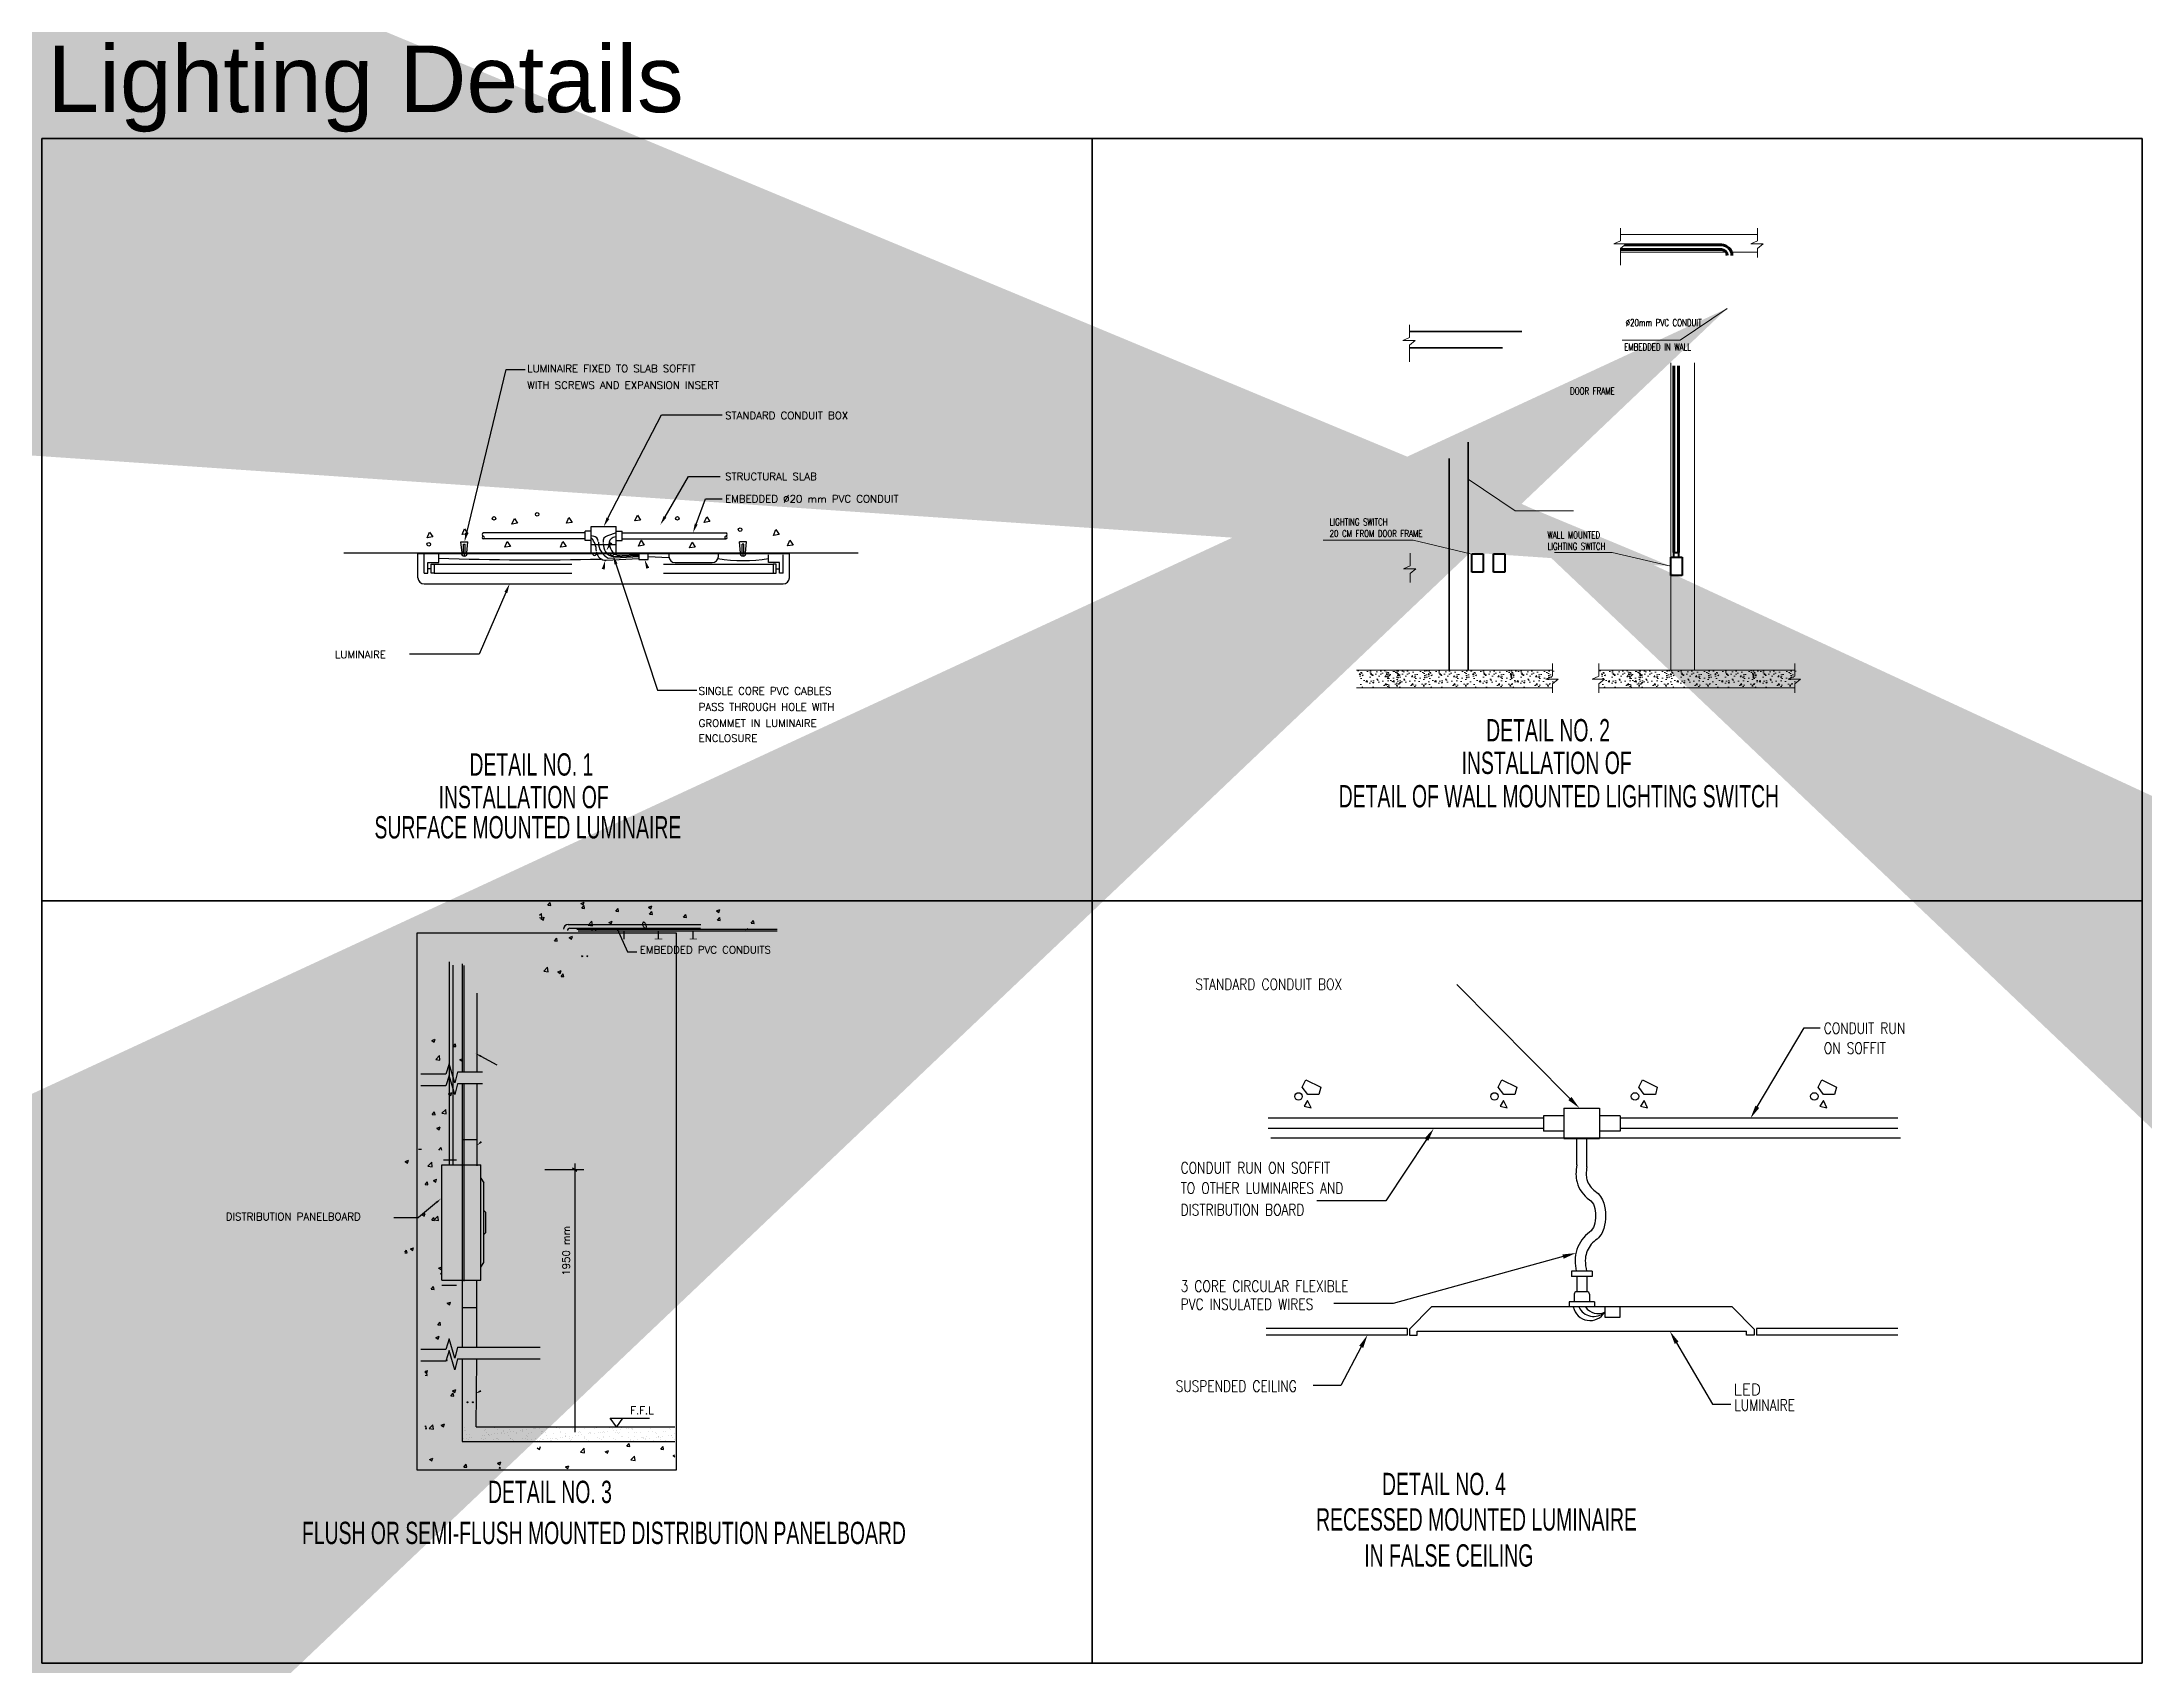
# Model space of a CAD drawing. Header units: inches. Extents: x 3955 to 4125, y 4886 to 4983.
# Drawn here: x 4070.23 to 4093.12, y 4964.39 to 4982.06 of the extents above; entities that cross this region are included whole.
import ezdxf
from ezdxf.enums import TextEntityAlignment as Align

# ---------------------------------------------------------------- set-up
doc = ezdxf.new("R2010")
doc.units = ezdxf.units.IN
doc.header["$MEASUREMENT"] = 0
doc.linetypes.add('HIDDEN1', pattern=[2.5, 1.5, -1])
doc.layers.get('0').update_dxf_attribs({"lineweight": 35})
for name, color, linetype in [('-ELEC-SL-S', 3, 'Continuous'), ('A-DESG', 2, 'Continuous'), ('BASE', 9, 'Continuous'), ('E-G-DTL', 2, 'Continuous'), ('E-GEN-TX', 2, 'Continuous'), ('E-TEXT', 2, 'Continuous'), ('EGEN', 11, 'Continuous'), ('EGEN080', 7, 'Continuous'), ('EGENDIM', 1, 'Continuous'), ('EGENEM', 3, 'Continuous'), ('EGENHAT', 10, 'Continuous'), ('EL1', 1, 'Continuous'), ('EL_L140', 5, 'Continuous'), ('FRAME$0$EL-BANDA$0$E-TEXT', 40, 'Continuous')]:
    doc.layers.add(name, color=color, linetype=linetype)
for name, color, linetype, lineweight in [('E-ANNO', 2, 'Continuous', 20), ('E-POWR', 3, 'Continuous', 40), ('E-POWR-CIRC', 4, 'Continuous', 60), ('elec-det', 1, 'Continuous', 20), ('G-ANNO-DIMS', 2, 'Continuous', 20)]:
    doc.layers.add(name, color=color, linetype=linetype, lineweight=lineweight)
doc.styles.add('07-M-BLDG-1_50', font='romans.shx', dxfattribs={"width": 0.75, "height": 150})
doc.styles.add('E80', font='simplex', dxfattribs={"height": 200})
doc.styles.add('ET140', font='stencil.shx', dxfattribs={"height": 0.35})
doc.styles.add('ROMANS', font='ROMANS.shx', dxfattribs={"width": 0.9})
doc.styles.get("Standard").update_dxf_attribs({"font": 'arial.ttf'})
doc.dimstyles.new('07-M-BLDG-1_50', dxfattribs={"dimtxt": 150, "dimasz": 112.5, "dimexe": 75, "dimexo": 75, "dimgap": 75, "dimtad": 1, "dimdec": 0, "dimrnd": 10, "dimzin": 4, "dimdsep": 46, "dimtxsty": '07-M-BLDG-1_50', "dimcen": 75, "dimclrd": 1, "dimclre": 1, "dimclrt": 2, "dimadec": 0, "dimazin": 0, "dimtfac": 1, "dimtdec": 0, "dimtmove": 0, "dimatfit": 1, "dimfxl": 75, "dimtolj": 1, "dimlwd": 5, "dimlwe": 5, "dimarcsym": 0})

msp = doc.modelspace()

# ---------------------------------------------------------------- texts
at = {"layer": 'E-ANNO', "char_height": 0.075, "attachment_point": 1, "style": '07-M-BLDG-1_50'}
for s, insert, width in [('%%C20mm PVC CONDUIT', (4087.496169263788, 4979.039992114313, 40.7643900382459), 0.9199968707140431), ('EMBEDDED IN WALL', (4087.479661430307, 4978.774861270674, 40.7643900382459), 2.287334895333705), (' DOOR FRAME', (4086.85197095532, 4978.29575963641, 40.7643900382459), 2.287334895333705), ('LIGHTING SWITCH\\P20 CM FROM DOOR FRAME', (4084.269512235072, 4976.867777279467, 40.7643900382459), 2.287334895333705), ('WALL MOUNTED\\PLIGHTING SWITCH', (4086.643996617225, 4976.72691023764, 40.7643900382459), 2.287334895333705)]:
    msp.add_mtext(s, dxfattribs=dict(at, insert=insert, width=width))
at = {"layer": 'E-TEXT', "style": 'ROMANS', "width": 0.8}
for s, p in [('STANDARD CONDUIT BOX', (4082.806418202959, 4971.730269338364)), ('CONDUIT RUN', (4089.656379221522, 4971.251221839422)), ('ON SOFFIT', (4089.656379221522, 4971.034458128209)), ('CONDUIT RUN ON SOFFIT', (4082.64549630221, 4969.729094036574)), ('TO OTHER LUMINAIRES AND', (4082.64549630221, 4969.509264395709)), ('DISTRIBUTION BOARD', (4082.64549630221, 4969.272491090293)), ('3 CORE CIRCULAR FLEXIBLE', (4082.64549630221, 4968.439998050446)), ('PVC INSULATED WIRES', (4082.64549630221, 4968.242754615063)), ('SUSPENDED CEILING', (4082.591129548632, 4967.350260097499)), ('LUMINAIRE', (4088.680259418094, 4967.142562159534))]:
    msp.add_text(s, height=0.1215, dxfattribs=at).set_placement(p)
at = {"layer": 'E-TEXT', "style": 'ROMANS'}
msp.add_text('LED', height=0.1215, dxfattribs=at).set_placement((4088.674181103312, 4967.312777521367))
at = {"layer": 'EGEN080', "color": 2, "style": 'E80'}
for s, height, p in [('LUMINAIRE FIXED TO SLAB SOFFIT', 0.08157791171628691, (4075.521912380981, 4978.46280879222)), ('WITH SCREWS AND EXPANSION INSERT', 0.08157791171628691, (4075.521912380981, 4978.282360768424)), ('STANDARD CONDUIT BOX', 0.08157791171628691, (4077.679609738636, 4977.951010649549)), ('STRUCTURAL SLAB', 0.08157791171628691, (4077.679609738636, 4977.286065595971)), ('EMBEDDED %%C20 mm PVC CONDUIT', 0.08157791171628691, (4077.679609738636, 4977.041415511476)), ('LUMINAIRE', 0.08157791171628691, (4073.426659039783, 4975.344883319483)), ('SINGLE CORE PVC CABLES', 0.08157791171628691, (4077.391823149013, 4974.947923275338)), ('PASS THROUGH HOLE WITH', 0.08157791171628691, (4077.391823149013, 4974.773633621084)), ('GROMMET IN LUMINAIRE', 0.08157791171628691, (4077.391823149013, 4974.596753711091)), ('ENCLOSURE', 0.08157791171628691, (4077.391823149013, 4974.432825139867)), ('EMBEDDED PVC CONDUITS', 0.08157791171628692, (4076.749776743825, 4972.126517524777, -0.35338396409833)), ('DISTRIBUTION PANELBOARD', 0.08157791171628692, (4072.236734116409, 4969.218107673758, -0.1652456178558499)), ('F.F.L', 0.08157791171628692, (4076.646475396011, 4967.105965190285))]:
    msp.add_text(s, height=height, dxfattribs=at).set_placement(p)
msp.add_text('1950 mm', height=0.08157791171628692, rotation=90, dxfattribs=at).set_placement((4075.987404921863, 4968.613313308828))
at = {"layer": 'EL_L140', "color": 3, "style": 'ET140', "width": 0.65}
for s, p in [('DETAIL NO. 2', (4085.975821511176, 4974.439412308067, 20.38219501912295)), ('DETAIL NO. 1', (4074.893405117798, 4974.066290628778)), ('INSTALLATION OF', (4085.707751533893, 4974.084038052887, 20.38219501912295)), ('INSTALLATION OF', (4074.556873832034, 4973.710916373597)), ('DETAIL OF WALL MOUNTED LIGHTING SWITCH', (4084.368882945922, 4973.720181083292, 20.38219501912295)), ('SURFACE MOUNTED LUMINAIRE', (4073.857925101089, 4973.381387668477)), ('DETAIL NO. 3', (4075.095890666339, 4966.136584840649)), ('DETAIL NO. 4', (4084.840920587622, 4966.22313595117, 30.21739462337905)), ('RECESSED MOUNTED LUMINAIRE', (4084.122024843298, 4965.836716062911, 9.835199604256104)), ('IN FALSE CEILING', (4084.646903034905, 4965.443757221148, 9.835199604256104))]:
    msp.add_text(s, height=0.243, dxfattribs=at).set_placement(p)
msp.add_text('FLUSH OR SEMI-FLUSH MOUNTED DISTRIBUTION PANELBOARD', height=0.243, dxfattribs=at).set_placement((4076.359219473216, 4965.68943544113), align=Align.CENTER)
at = {"layer": 'FRAME$0$EL-BANDA$0$E-TEXT', "color": 3, "insert": (4070.293700183848, 4982.024374696963), "char_height": 0.7260389977113371, "attachment_point": 1}
msp.add_mtext_dynamic_manual_height_columns('Lighting Details', width=14.26321807059941, gutter_width=1, heights=[0], dxfattribs=at)

# ---------------------------------------------------------------- blocks, each defined once
blk = doc.blocks.new('*X446')
at = {"layer": 'EL1', "color": 0}
for p, q in [((71407.0570413129, 77339.11766956242), (71407.0570413129, 77339.11766956242)), ((71488.50156387559, 77684.20316176394), (71488.50156387559, 77684.20316176394)), ((71490.98503767549, 77781.79331413147), (71490.98503767549, 77781.79331413147)), ((71525.36543071609, 77650.42365138317), (71525.36543071609, 77650.42365138317)), ((71568.17156534987, 77334.70282849621), (71568.17156534987, 77334.70282849621)), ((71569.25980611508, 77497.29779364938), (71569.25980611508, 77497.29779364938)), ((71678.71293332933, 77374.88184623071), (71678.71293332933, 77374.88184623071)), ((71699.36288220328, 77490.98436238586), (71699.36288220328, 77490.98436238586)), ((71782.81464377357, 77388.58709641382), (71782.81464377357, 77388.58709641382)), ((72190.99993770018, 77335.83463920359), (72190.99993770018, 77335.83463920359)), ((72217.0674930553, 77445.75756860619), (72217.0674930553, 77445.75756860619)), ((72300.58820311773, 77666.51947537273), (72300.58820311773, 77666.51947537273)), ((72321.16920349955, 77459.46281878928), (72321.16920349955, 77459.46281878928)), ((72350.6178644792, 77701.82286455619), (72350.6178644792, 77701.82286455619)), ((72417.4343305184, 77589.49726583398), (72417.4343305184, 77589.49726583398)), ((72483.76616076486, 77480.86911431339), (72483.76616076486, 77480.86911431339)), ((72499.65308405648, 77484.11011931648), (72499.65308405648, 77484.11011931648)), ((72536.516950897, 77450.3306089357), (72536.516950897, 77450.3306089357)), ((72604.39595154965, 77501.52158517223), (72604.39595154965, 77501.52158517223)), ((72736.64178237607, 77784.05693554622), (72736.64178237607, 77784.05693554622)), ((72755.42205278129, 77516.63329098168), (72755.42205278129, 77516.63329098168)), ((72813.82831005048, 77336.96644991098), (72813.82831005048, 77336.96644991098)), ((72859.52376322553, 77530.33854116479), (72859.52376322553, 77530.33854116479)), ((72874.13608724867, 77708.50047103518), (72874.13608724867, 77708.50047103518)), ((72886.73475887059, 77323.13571723255), (72886.73475887059, 77323.13571723255)), ((73022.12072049084, 77551.74483668889), (73022.12072049084, 77551.74483668889)), ((73040.26270286873, 77590.62907654137), (73040.26270286873, 77590.62907654137)), ((73100.87840497092, 77659.64523230332), (73100.87840497092, 77659.64523230332)), ((73137.74227181144, 77625.86572192254), (73137.74227181144, 77625.86572192254)), ((73144.57459446526, 77520.98318166037), (73144.57459446526, 77520.98318166037)), ((73293.77661250728, 77587.50901335718), (73293.77661250728, 77587.50901335718)), ((73311.73972329863, 77466.42643292525), (73311.73972329863, 77466.42643292525)), ((73359.47015472635, 77785.18874625364), (73359.47015472635, 77785.18874625364)), ((73385.7540099138, 77706.04665607904), (73385.7540099138, 77706.04665607904)), ((73397.87832295151, 77601.21426354029), (73397.87832295151, 77601.21426354029)), ((73398.3526815357, 77320.68190227641), (73398.3526815357, 77320.68190227641)), ((73436.65668240078, 77338.09826061838), (73436.65668240078, 77338.09826061838)), ((73560.47528021682, 77622.62055906438), (73560.47528021682, 77622.62055906438)), ((73663.09107521901, 77591.76088724878), (73663.09107521901, 77591.76088724878)), ((73668.09281723472, 77527.66078813937), (73668.09281723472, 77527.66078813937)), ((73738.9675927259, 77801.40083490938), (73738.9675927259, 77801.40083490938)), ((73832.13117223325, 77658.38473573267), (73832.13117223325, 77658.38473573267)), ((73912.96504421308, 77641.9615459121), (73912.96504421308, 77641.9615459121)), ((73925.93265282938, 77725.5082525672), (73925.93265282938, 77725.5082525672)), ((73936.23288267749, 77672.08998591577), (73936.23288267749, 77672.08998591577)), ((73938.53132445131, 77340.14349876458), (73938.53132445131, 77340.14349876458)), ((73982.2985270767, 77786.32055696101), (73982.2985270767, 77786.32055696101)), ((74059.48505475106, 77339.23007132577), (74059.48505475106, 77339.23007132577)), ((74098.8298399428, 77693.49628143988), (74098.8298399428, 77693.49628143988)), ((74112.02992515183, 77459.55218985587), (74112.02992515183, 77459.55218985587)), ((74148.89379199232, 77425.77267947508), (74148.89379199232, 77425.77267947508)), ((74179.71073989985, 77525.20697318322), (74179.71073989985, 77525.20697318322)), ((74285.91944756932, 77592.89269795615), (74285.91944756932, 77592.89269795615)), ((74370.48573195923, 77729.26045810817), (74370.48573195923, 77729.26045810817)), ((74449.45087559888, 77732.18585904619), (74449.45087559888, 77732.18585904619)), ((74462.04954722077, 77346.82110524358), (74462.04954722077, 77346.82110524358)), ((74474.58744240347, 77742.96570829127), (74474.58744240347, 77742.96570829127)), ((74605.12689942698, 77787.45236766843), (74605.12689942698, 77787.45236766843)), ((74637.18439966878, 77764.37200381537), (74637.18439966878, 77764.37200381537)), ((74682.3134271014, 77340.36188203313), (74682.3134271014, 77340.36188203313)), ((74713.25524606628, 77635.08730284273), (74713.25524606628, 77635.08730284273)), ((74719.88938281544, 77544.66856967138), (74719.88938281544, 77544.66856967138)), ((74750.11911290677, 77601.30779246193), (74750.11911290677, 77601.30779246193)), ((74908.74781991963, 77594.02450866356), (74908.74781991963, 77594.02450866356)), ((74908.84029168522, 77800.13618048366), (74908.84029168522, 77800.13618048366)), ((74924.11656439396, 77441.86850346463), (74924.11656439396, 77441.86850346463)), ((74961.06879826398, 77729.73204409005), (74961.06879826398, 77729.73204409005)), ((74973.66746988588, 77344.36729028741), (74973.66746988588, 77344.36729028741)), ((75012.94200212945, 77813.84143066678), (75012.94200212945, 77813.84143066678)), ((75197.3412208019, 77320.28793999628), (75197.3412208019, 77320.28793999628)), ((75227.95527177727, 77788.58417837582), (75227.95527177727, 77788.58417837582)), ((75243.4076055849, 77551.34617615037), (75243.4076055849, 77551.34617615037)), ((75305.14179945168, 77341.49369274055), (75305.14179945168, 77341.49369274055)), ((75314.48056698072, 77810.62241582957), (75314.48056698072, 77810.62241582957)), ((75351.34443382124, 77776.8429054488), (75351.34443382124, 77776.8429054488)), ((75359.93817806721, 77341.69423552036), (75359.93817806721, 77341.69423552036)), ((75501.24744117956, 77749.1936405782), (75501.24744117956, 77749.1936405782)), ((75513.84611280148, 77363.82888677558), (75513.84611280148, 77363.82888677558)), ((75525.34188530843, 77617.40361645148), (75525.34188530843, 77617.40361645148)), ((75531.57619226992, 77595.15631937094), (75531.57619226992, 77595.15631937094)), ((75631.59407008362, 77377.45841218867), (75631.59407008362, 77377.45841218867)), ((75724.40676624716, 77434.99426039528), (75724.40676624716, 77434.99426039528)), ((75735.69578052787, 77391.16366237178), (75735.69578052787, 77391.16366237178)), ((75755.02552825001, 77548.89236119423), (75755.02552825001, 77548.89236119423)), ((75761.27063308767, 77401.21475001448), (75761.27063308767, 77401.21475001448)), ((75850.7836441276, 77789.71598908317), (75850.7836441276, 77789.71598908317)), ((75898.29273779318, 77412.56995789587), (75898.29273779318, 77412.56995789587)), ((75927.97017180198, 77342.62550344795), (75927.97017180198, 77342.62550344795)), ((76024.76566394903, 77755.87124705719), (76024.76566394903, 77755.87124705719)), ((76037.36433557095, 77370.50649325456), (76037.36433557095, 77370.50649325456)), ((76126.5672062229, 77792.93872943835), (76126.5672062229, 77792.93872943835)), ((76154.40456462026, 77596.2881300783), (76154.40456462026, 77596.2881300783)), ((76169.94862980963, 77448.33413456418), (76169.94862980963, 77448.33413456418)), ((76274.05034025387, 77462.03938474727), (76274.05034025387, 77462.03938474727)), ((76295.20417116562, 77568.3539576824), (76295.20417116562, 77568.3539576824)), ((76325.63208716162, 77610.52937338212), (76325.63208716162, 77610.52937338212)), ((76362.49595400212, 77576.74986300133), (76362.49595400212, 77576.74986300133)), ((76436.64729751919, 77483.44568027137), (76436.64729751919, 77483.44568027137)), ((76473.61201647788, 77790.84779979059), (76473.61201647788, 77790.84779979059)), ((76536.38358661415, 77753.41743210105), (76536.38358661415, 77753.41743210105)), ((76536.49340548932, 77417.31057400403), (76536.49340548932, 77417.31057400403)), ((76548.98225823608, 77368.05267829841), (76548.98225823608, 77368.05267829841)), ((76550.7985441523, 77343.75731415531), (76550.7985441523, 77343.75731415531)), ((76708.3031895356, 77519.20985693966), (76708.3031895356, 77519.20985693966)), ((76777.23293697053, 77597.41994078572), (76777.23293697053, 77597.41994078572)), ((76812.40489997984, 77532.91510712277), (76812.40489997984, 77532.91510712277)), ((76818.72239393508, 77575.03156416137), (76818.72239393508, 77575.03156416137)), ((76926.85740807609, 77786.06448636898), (76926.85740807609, 77786.06448636898)), ((76963.72127491659, 77752.28497598821), (76963.72127491659, 77752.28497598821)), ((76975.00185724515, 77554.32140264686), (76975.00185724515, 77554.32140264686)), ((77076.56222952975, 77772.8790285892), (77076.56222952975, 77772.8790285892)), ((77089.16090115166, 77387.51427478658), (77089.16090115166, 77387.51427478658)), ((77096.44038882817, 77791.97961049803), (77096.44038882817, 77791.97961049803)), ((77137.71872640378, 77592.8456869909), (77137.71872640378, 77592.8456869909)), ((77173.62691650259, 77344.88912486272), (77173.62691650259, 77344.88912486272)), ((77246.65774926158, 77590.08557931514), (77246.65774926158, 77590.08557931514)), ((77330.3403166002, 77572.57774920523), (77330.3403166002, 77572.57774920523)), ((77336.78360734251, 77410.43633093465), (77336.78360734251, 77410.43633093465)), ((77350.75945970582, 77603.79082949826), (77350.75945970582, 77603.79082949826)), ((77373.647474183, 77376.65682055388), (77373.647474183, 77376.65682055388)), ((77400.06130932081, 77598.55175149317), (77400.06130932081, 77598.55175149317)), ((77513.35641697112, 77625.19712502236), (77513.35641697112, 77625.19712502236)), ((77600.08045229921, 77779.55663506818), (77600.08045229921, 77779.55663506818)), ((77612.67912392112, 77394.19188126558), (77612.67912392112, 77394.19188126558)), ((77719.26876117848, 77793.1114212054), (77719.26876117848, 77793.1114212054)), ((77738.94404731822, 77768.38079997775), (77738.94404731822, 77768.38079997775)), ((77785.01230898756, 77660.96130169065), (77785.01230898756, 77660.96130169065)), ((77796.45528885287, 77346.02093557015), (77796.45528885287, 77346.02093557015)), ((77870.51895951577, 77592.03934569341), (77870.51895951577, 77592.03934569341)), ((77889.1140194318, 77674.66655187376), (77889.1140194318, 77674.66655187376)), ((77938.00892825697, 77585.97144392152), (77938.00892825697, 77585.97144392152)), ((77974.87279509747, 77552.19193354073), (77974.87279509747, 77552.19193354073)), ((78022.88968167112, 77599.68356220053), (78022.88968167112, 77599.68356220053)), ((78051.71097669711, 77696.07284739785), (78051.71097669711, 77696.07284739785)), ((78111.69837496433, 77777.10282011206), (78111.69837496433, 77777.10282011206)), ((78124.29704658626, 77391.73806630942), (78124.29704658626, 77391.73806630942)), ((78148.87024658466, 77392.75264454343), (78148.87024658466, 77392.75264454343)), ((78323.36686871354, 77731.83702406615), (78323.36686871354, 77731.83702406615)), ((78342.09713352876, 77794.24323191277), (78342.09713352876, 77794.24323191277)), ((78394.03718228528, 77598.71695217237), (78394.03718228528, 77598.71695217237)), ((78419.28366120317, 77347.15274627753), (78419.28366120317, 77347.15274627753)), ((78427.46857915778, 77745.54227424925), (78427.46857915778, 77745.54227424925)), ((78539.23424917142, 77761.50655690838), (78539.23424917142, 77761.50655690838)), ((78576.09811601193, 77727.72704652758), (78576.09811601193, 77727.72704652758)), ((78590.06553642309, 77766.94856977335), (78590.06553642309, 77766.94856977335)), ((78645.7180540214, 77600.81537290793), (78645.7180540214, 77600.81537290793)), ((78651.87701787992, 77796.56441660023), (78651.87701787992, 77796.56441660023)), ((78664.47568950182, 77411.19966279759), (78664.47568950182, 77411.19966279759)), ((78750.09556749911, 77568.28775753027), (78750.09556749911, 77568.28775753027)), ((78861.72142843952, 77802.71274644164), (78861.72142843952, 77802.71274644164)), ((78905.65510495038, 77596.26313721624), (78905.65510495038, 77596.26313721624)), ((78949.16044843785, 77385.87840147405), (78949.16044843785, 77385.87840147405)), ((78964.92550587903, 77795.37504262019), (78964.92550587903, 77795.37504262019)), ((78986.02431527835, 77352.09889109326), (78986.02431527835, 77352.09889109326)), ((79042.11203355347, 77348.28455698492), (79042.11203355347, 77348.28455698492)), ((79150.22235755617, 77322.86450595425), (79150.22235755617, 77322.86450595425)), ((79175.39524064939, 77803.2420230792), (79175.39524064939, 77803.2420230792)), ((79187.99391227131, 77417.87726927656), (79187.99391227131, 77417.87726927656)), ((79268.54642637169, 77601.94718361532), (79268.54642637169, 77601.94718361532)), ((79312.81931482148, 77344.27080147834), (79312.81931482148, 77344.27080147834)), ((79351.3208884136, 77743.82287051714), (79351.3208884136, 77743.82287051714)), ((79445.83374786598, 77615.72473370438), (79445.83374786598, 77615.72473370438)), ((79550.38576935233, 77561.4135144609), (79550.38576935233, 77561.4135144609)), ((79584.47520683792, 77380.03497814664), (79584.47520683792, 77380.03497814664)), ((79587.24963619284, 77527.63400408012), (79587.24963619284, 77527.63400408012)), ((79587.75387822934, 77796.50685332758), (79587.75387822934, 77796.50685332758)), ((79664.94040590375, 77349.41636769232), (79664.94040590375, 77349.41636769232)), ((79687.0131633145, 77800.78820812303), (79687.0131633145, 77800.78820812303)), ((79688.57691728216, 77393.74022832974), (79688.57691728216, 77393.74022832974)), ((79699.61183493643, 77415.42345432044), (79699.61183493643, 77415.42345432044)), ((79761.24708768004, 77368.19471508282), (79761.24708768004, 77368.19471508282)), ((79851.17387454747, 77415.14652385384), (79851.17387454747, 77415.14652385384)), ((79891.374798722, 77603.07899432271), (79891.374798722, 77603.07899432271)), ((79969.35197063544, 77622.4023401834), (79969.35197063544, 77622.4023401834)), ((80122.8297665639, 77450.91070052213), (80122.8297665639, 77450.91070052213)), ((80151.61109026677, 77736.94862744777), (80151.61109026677, 77736.94862744777)), ((80188.47495710728, 77703.16911706697), (80188.47495710728, 77703.16911706697)), ((80210.58225057962, 77797.63866403497), (80210.58225057962, 77797.63866403497)), ((80226.93147700813, 77464.61595070522), (80226.93147700813, 77464.61595070522)), ((80239.79047785202, 77434.8850508086), (80239.79047785202, 77434.8850508086)), ((80287.76877825406, 77350.54817839972), (80287.76877825406, 77350.54817839972)), ((80362.47240859448, 77543.72982806969), (80362.47240859448, 77543.72982806969)), ((71652.51070993113, 77280.97286766152), (71652.51070993113, 77280.97286766152)), ((72275.33908228147, 77282.10467836891), (72275.33908228147, 77282.10467836891)), ((72363.21653610113, 77316.45811075356), (72363.21653610113, 77316.45811075356)), ((72710.51440238419, 77290.89131993841), (72710.51440238419, 77290.89131993841)), ((72898.16745463175, 77283.2364890763), (72898.16745463175, 77283.2364890763)), ((73510.80460423736, 77284.01707686901), (73510.80460423736, 77284.01707686901)), ((73520.99582698206, 77284.36829978369), (73520.99582698206, 77284.36829978369)), ((73547.66847107786, 77250.23756648823), (73547.66847107786, 77250.23756648823)), ((74143.82419933233, 77285.50011049108), (74143.82419933233, 77285.50011049108)), ((74322.8912434795, 77266.33339047777), (74322.8912434795, 77266.33339047777)), ((74554.88495063168, 77235.70696743767), (74554.88495063168, 77235.70696743767)), ((74658.98666107593, 77249.41221762079), (74658.98666107593, 77249.41221762079)), ((74766.65257168269, 77286.63192119848), (74766.65257168269, 77286.63192119848)), ((74821.58361834122, 77270.81851314488), (74821.58361834122, 77270.81851314488)), ((75093.23951035764, 77306.58268981318), (75093.23951035764, 77306.58268981318)), ((75123.1814453327, 77259.4591474084), (75123.1814453327, 77259.4591474084)), ((75160.0453121732, 77225.67963702761), (75160.0453121732, 77225.67963702761)), ((75389.48094403298, 77287.76373190588), (75389.48094403298, 77287.76373190588)), ((75935.26808457485, 77241.77546101718), (75935.26808457485, 77241.77546101718)), ((76012.30931638327, 77288.89554261327), (76012.30931638327, 77288.89554261327)), ((76635.13768873358, 77290.02735332063), (76635.13768873358, 77290.02735332063)), ((76735.55828642807, 77234.9012179478), (76735.55828642807, 77234.9012179478)), ((77257.96606108388, 77291.15916402804), (77257.96606108388, 77291.15916402804)), ((77547.64492567019, 77217.21753155657), (77547.64492567019, 77217.21753155657)), ((77880.79443343414, 77292.29097473547), (77880.79443343414, 77292.29097473547)), ((77883.11763113772, 77206.67459189077), (77883.11763113772, 77206.67459189077)), ((78236.11019536952, 77202.51935672735), (78236.11019536952, 77202.51935672735)), ((78347.9351275234, 77210.3432884872), (78347.9351275234, 77210.3432884872)), ((78406.63585390718, 77213.35219836977), (78406.63585390718, 77213.35219836977)), ((78503.62280578447, 77293.42278544285), (78503.62280578447, 77293.42278544285)), ((78507.76608738597, 77238.28353339563), (78507.76608738597, 77238.28353339563)), ((78611.8677978302, 77251.98878357875), (78611.8677978302, 77251.98878357875)), ((78774.46475509551, 77273.39507910285), (78774.46475509551, 77273.39507910285)), ((78918.25377657228, 77210.8983834136), (78918.25377657228, 77210.8983834136)), ((79046.12064711192, 77309.15925577113), (79046.12064711192, 77309.15925577113)), ((79126.45117813474, 77294.55459615024), (79126.45117813474, 77294.55459615024)), ((79458.43241948787, 77230.35997990178), (79458.43241948787, 77230.35997990178)), ((79749.27955048504, 77295.68640685764), (79749.27955048504, 77295.68640685764)), ((79981.95064225736, 77237.03758638077), (79981.95064225736, 77237.03758638077)), ((80372.10792283535, 77296.81821756503), (80372.10792283535, 77296.81821756503))]:
    blk.add_line(p, q, dxfattribs=at)

# ---------------------------------------------------------------- hatches: boundary and pattern name
at = {"layer": 'elec-det'}
h = msp.add_hatch(dxfattribs=at)
h.set_pattern_fill('AR-CONC', color=256, scale=0.01932493983222656, style=0)
h.set_pattern_definition([(49.99999999999996, (4072.341157920268, 4976.526586927504), (0.138610098728114, -0.0121268123288241), [0.01449370487416992, -0.1594307536158691]), (355, (4072.341157920268, 4976.526586927504), (-0.02681361173712421, 0.1453606772602684), [0.01159496389933595, -0.1275446028926954]), (100.4513999999999, (4072.352708761123, 4976.525576360554), (0.1117965899400206, 0.1332337766828575), [0.01231775336644683, -0.1354952912824016]), (46.18420000000002, (4072.341157920268, 4976.565236807197), (0.2062436905117296, -0.03198644992997721), [0.02174055731125476, -0.2391461304238028]), (96.63559999999973, (4072.35834489241, 4976.562571258635), (0.1806230054815479, 0.1882476924464769), [0.01847663062941825, -0.2032429044577022]), (351.1842000000001, (4072.341157920268, 4976.565236807197), (0.1806228585317919, 0.1882478335233461), [0.01739244584900393, -0.1913169043390432]), (21, (4072.360482859996, 4976.555574337333), (0.11535192867621, -0.07780585837425476), [0.01449370487416986, -0.1594307536158684]), (326, (4072.360482859996, 4976.555574337333), (0.04702054149642802, 0.1401348098986681), [0.01159496389933592, -0.1275446028926952]), (71.45140000000002, (4072.37009551659, 4976.549090509505), (0.1623725174301255, 0.06232882442977975), [0.01231775336644684, -0.1354952912824016]), (37.50000000000001, (4072.341157920268, 4976.526586927504), (0.002349884723752224, 0.06433153695808115), [0, -0.1259986077061171, 0, -0.1294770968759179, 0, -0.128027726388501]), (7.499999999999996, (4072.341157920268, 4976.526586927504), (0.05083802982761196, 0.07621982601252092), [0, -0.07382127015910422, 0, -0.1230998667312816, 0, -0.04879547307637135]), (327.5, (4072.298063304332, 4976.526586927504), (0.1031608646012441, -0.004358715391904768), [0, -0.04831234958056643, 0, -0.1507345306913672, 0, -0.200013127263545]), (317.5, (4072.278738364604, 4976.526586927504), (0.1127003763352831, 0.01934522760478142), [0, -0.0628060544547363, 0, -0.1001031883309336, 0, -0.1420383077668652])])
h.paths.add_polyline_path([(4085.064140444187, 4975.21641757235), (4084.57826465073, 4975.21641757235), (4084.57826465073, 4975.02316817388), (4085.064140444187, 4975.02316817388)])
h = msp.add_hatch(dxfattribs=at)
h.set_pattern_fill('AR-CONC', color=256, scale=0.01932493983222656, style=0)
h.set_pattern_definition([(49.99999999999996, (4072.633440678027, 4976.526586927504), (0.138610098728114, -0.0121268123288241), [0.01449370487416992, -0.1594307536158691]), (355, (4072.633440678027, 4976.526586927504), (-0.02681361173712421, 0.1453606772602684), [0.01159496389933595, -0.1275446028926954]), (100.4513999999999, (4072.644991519359, 4976.525576360554), (0.1117965899400206, 0.1332337766828575), [0.01231775336644683, -0.1354952912824016]), (46.18420000000002, (4072.633440678027, 4976.565236807197), (0.2062436905117296, -0.03198644992997721), [0.02174055731125476, -0.2391461304238028]), (96.63559999999973, (4072.650627650645, 4976.562571258635), (0.1806230054815479, 0.1882476924464769), [0.01847663062941825, -0.2032429044577022]), (351.1842000000001, (4072.633440678027, 4976.565236807197), (0.1806228585317919, 0.1882478335233461), [0.01739244584900393, -0.1913169043390432]), (21, (4072.652765618232, 4976.555574337333), (0.11535192867621, -0.07780585837425476), [0.01449370487416986, -0.1594307536158684]), (326, (4072.652765618232, 4976.555574337333), (0.04702054149642802, 0.1401348098986681), [0.01159496389933592, -0.1275446028926952]), (71.45140000000002, (4072.662378274348, 4976.549090509505), (0.1623725174301255, 0.06232882442977975), [0.01231775336644684, -0.1354952912824016]), (37.50000000000001, (4072.633440678027, 4976.526586927504), (0.002349884723752224, 0.06433153695808115), [0, -0.1259986077061171, 0, -0.1294770968759179, 0, -0.128027726388501]), (7.499999999999996, (4072.633440678027, 4976.526586927504), (0.05083802982761196, 0.07621982601252092), [0, -0.07382127015910427, 0, -0.1230998667312816, 0, -0.04879547307637138]), (327.5, (4072.590346062091, 4976.526586927504), (0.1031608646012441, -0.004358715391904768), [0, -0.04831234958056643, 0, -0.1507345306913672, 0, -0.200013127263545]), (317.5, (4072.571021122363, 4976.526586927504), (0.1127003763352831, 0.01934522760478142), [0, -0.0628060544547363, 0, -0.1001031883309336, 0, -0.1420383077668652])])
h.paths.add_polyline_path([(4085.356423201946, 4975.21641757235), (4084.870547408489, 4975.21641757235), (4084.870547408489, 4975.02316817388), (4085.356423201946, 4975.02316817388)])
h = msp.add_hatch(dxfattribs=at)
h.set_pattern_fill('AR-CONC', color=256, scale=0.01932493983222656, style=0)
h.set_pattern_definition([(49.99999999999996, (4073.090722607521, 4976.526586927504), (0.138610098728114, -0.0121268123288241), [0.01449370487416992, -0.1594307536158691]), (355, (4073.090722607521, 4976.526586927504), (-0.02681361173712421, 0.1453606772602684), [0.01159496389933595, -0.1275446028926954]), (100.4513999999999, (4073.102273448375, 4976.525576360554), (0.1117965899400206, 0.1332337766828575), [0.01231775336644683, -0.1354952912824016]), (46.18420000000002, (4073.090722607521, 4976.565236807197), (0.2062436905117296, -0.03198644992997721), [0.02174055731125476, -0.2391461304238028]), (96.63559999999973, (4073.107909579661, 4976.562571258635), (0.1806230054815479, 0.1882476924464769), [0.01847663062941825, -0.2032429044577022]), (351.1842000000001, (4073.090722607521, 4976.565236807197), (0.1806228585317919, 0.1882478335233461), [0.01739244584900393, -0.1913169043390432]), (21, (4073.110047547248, 4976.555574337333), (0.11535192867621, -0.07780585837425476), [0.01449370487416986, -0.1594307536158684]), (326, (4073.110047547248, 4976.555574337333), (0.04702054149642802, 0.1401348098986681), [0.01159496389933592, -0.1275446028926952]), (71.45140000000002, (4073.119660203842, 4976.549090509505), (0.1623725174301255, 0.06232882442977975), [0.01231775336644684, -0.1354952912824016]), (37.50000000000001, (4073.090722607521, 4976.526586927504), (0.002349884723752224, 0.06433153695808115), [0, -0.1259986077061171, 0, -0.1294770968759179, 0, -0.128027726388501]), (7.499999999999996, (4073.090722607521, 4976.526586927504), (0.05083802982761196, 0.07621982601252092), [0, -0.07382127015910427, 0, -0.1230998667312816, 0, -0.04879547307637138]), (327.5, (4073.047627991584, 4976.526586927504), (0.1031608646012441, -0.004358715391904768), [0, -0.04831234958056643, 0, -0.1507345306913672, 0, -0.200013127263545]), (317.5, (4073.028303051856, 4976.526586927504), (0.1127003763352831, 0.01934522760478142), [0, -0.0628060544547363, 0, -0.1001031883309336, 0, -0.1420383077668652])])
h.paths.add_polyline_path([(4085.813705130962, 4975.21641757235), (4085.327829337982, 4975.21641757235), (4085.327829337982, 4975.02316817388), (4085.813705130962, 4975.02316817388)])
h = msp.add_hatch(dxfattribs=at)
h.set_pattern_fill('AR-CONC', color=256, scale=0.01932493983222656, style=0)
h.set_pattern_definition([(49.99999999999996, (4073.57596732178, 4976.526586927504), (0.138610098728114, -0.0121268123288241), [0.01449370487416992, -0.1594307536158691]), (355, (4073.57596732178, 4976.526586927504), (-0.02681361173712421, 0.1453606772602684), [0.01159496389933595, -0.1275446028926954]), (100.4513999999999, (4073.587518162635, 4976.525576360554), (0.1117965899400206, 0.1332337766828575), [0.01231775336644683, -0.1354952912824015]), (46.18420000000002, (4073.57596732178, 4976.565236807197), (0.2062436905117296, -0.03198644992997721), [0.02174055731125476, -0.2391461304238028]), (96.63559999999973, (4073.593154293922, 4976.562571258635), (0.1806230054815479, 0.1882476924464769), [0.01847663062941825, -0.2032429044577022]), (351.1842000000001, (4073.57596732178, 4976.565236807197), (0.1806228585317919, 0.1882478335233461), [0.01739244584900393, -0.1913169043390432]), (21, (4073.595292261508, 4976.555574337333), (0.11535192867621, -0.07780585837425476), [0.01449370487416986, -0.1594307536158684]), (326, (4073.595292261508, 4976.555574337333), (0.04702054149642802, 0.1401348098986681), [0.01159496389933592, -0.1275446028926952]), (71.45140000000002, (4073.604904918102, 4976.549090509505), (0.1623725174301255, 0.06232882442977975), [0.01231775336644684, -0.1354952912824016]), (37.50000000000001, (4073.57596732178, 4976.526586927504), (0.002349884723752224, 0.06433153695808115), [0, -0.1259986077061171, 0, -0.1294770968759179, 0, -0.128027726388501]), (7.499999999999996, (4073.57596732178, 4976.526586927504), (0.05083802982761196, 0.07621982601252092), [0, -0.07382127015910427, 0, -0.1230998667312816, 0, -0.04879547307637138]), (327.5, (4073.532872705844, 4976.526586927504), (0.1031608646012441, -0.004358715391904768), [0, -0.04831234958056643, 0, -0.1507345306913672, 0, -0.200013127263545]), (317.5, (4073.513547766116, 4976.526586927504), (0.1127003763352831, 0.01934522760478142), [0, -0.0628060544547363, 0, -0.1001031883309336, 0, -0.1420383077668652])])
h.paths.add_polyline_path([(4086.298949845699, 4975.21641757235), (4085.813074051765, 4975.21641757235), (4085.813074051765, 4975.02316817388), (4086.298949845699, 4975.02316817388)])
h = msp.add_hatch(dxfattribs=at)
h.set_pattern_fill('AR-CONC', color=256, scale=0.01932493983222656, style=0)
h.set_pattern_definition([(49.99999999999996, (4073.986646266845, 4976.526586927504), (0.138610098728114, -0.0121268123288241), [0.01449370487416992, -0.1594307536158691]), (355, (4073.986646266845, 4976.526586927504), (-0.02681361173712421, 0.1453606772602684), [0.01159496389933595, -0.1275446028926954]), (100.4513999999999, (4073.998197108177, 4976.525576360554), (0.1117965899400206, 0.1332337766828575), [0.01231775336644683, -0.1354952912824015]), (46.18420000000002, (4073.986646266845, 4976.565236807197), (0.2062436905117296, -0.03198644992997721), [0.02174055731125476, -0.2391461304238028]), (96.63559999999973, (4074.003833239463, 4976.562571258635), (0.1806230054815479, 0.1882476924464769), [0.01847663062941825, -0.2032429044577022]), (351.1842000000001, (4073.986646266845, 4976.565236807197), (0.1806228585317919, 0.1882478335233461), [0.01739244584900393, -0.1913169043390432]), (21, (4074.00597120705, 4976.555574337333), (0.11535192867621, -0.07780585837425476), [0.01449370487416986, -0.1594307536158684]), (326, (4074.00597120705, 4976.555574337333), (0.04702054149642802, 0.1401348098986681), [0.01159496389933592, -0.1275446028926952]), (71.45140000000002, (4074.015583863643, 4976.549090509505), (0.1623725174301255, 0.06232882442977975), [0.01231775336644684, -0.1354952912824016]), (37.50000000000001, (4073.986646266845, 4976.526586927504), (0.002349884723752224, 0.06433153695808115), [0, -0.1259986077061171, 0, -0.1294770968759179, 0, -0.128027726388501]), (7.499999999999996, (4073.986646266845, 4976.526586927504), (0.05083802982761196, 0.07621982601252092), [0, -0.07382127015910422, 0, -0.1230998667312816, 0, -0.04879547307637135]), (327.5, (4073.943551651386, 4976.526586927504), (0.1031608646012441, -0.004358715391904768), [0, -0.04831234958056643, 0, -0.1507345306913672, 0, -0.200013127263545]), (317.5, (4073.924226711181, 4976.526586927504), (0.1127003763352831, 0.01934522760478142), [0, -0.0628060544547363, 0, -0.1001031883309336, 0, -0.1420383077668652])])
h.paths.add_polyline_path([(4086.709628790763, 4975.21641757235), (4086.223752996829, 4975.21641757235), (4086.223752996829, 4975.02316817388), (4086.709628790763, 4975.02316817388)])
h = msp.add_hatch(dxfattribs=at)
h.set_pattern_fill('AR-CONC', color=256, scale=0.01932493983222656, style=0)
h.set_pattern_definition([(49.99999999999996, (4074.98100082865, 4976.526586927504), (0.138610098728114, -0.0121268123288241), [0.01449370487416992, -0.1594307536158691]), (355, (4074.98100082865, 4976.526586927504), (-0.02681361173712421, 0.1453606772602684), [0.01159496389933595, -0.1275446028926954]), (100.4513999999999, (4074.992551669982, 4976.525576360554), (0.1117965899400206, 0.1332337766828575), [0.01231775336644683, -0.1354952912824016]), (46.18420000000002, (4074.98100082865, 4976.565236807197), (0.2062436905117296, -0.03198644992997721), [0.02174055731125476, -0.2391461304238028]), (96.63559999999973, (4074.998187800792, 4976.562571258635), (0.1806230054815479, 0.1882476924464769), [0.01847663062941825, -0.2032429044577022]), (351.1842000000001, (4074.98100082865, 4976.565236807197), (0.1806228585317919, 0.1882478335233461), [0.01739244584900393, -0.1913169043390432]), (21, (4075.000325768378, 4976.555574337333), (0.11535192867621, -0.07780585837425476), [0.01449370487416986, -0.1594307536158684]), (326, (4075.000325768378, 4976.555574337333), (0.04702054149642802, 0.1401348098986681), [0.01159496389933592, -0.1275446028926952]), (71.45140000000002, (4075.009938424972, 4976.549090509505), (0.1623725174301255, 0.06232882442977975), [0.01231775336644685, -0.1354952912824017]), (37.50000000000001, (4074.98100082865, 4976.526586927504), (0.002349884723752224, 0.06433153695808115), [0, -0.1259986077061171, 0, -0.1294770968759179, 0, -0.128027726388501]), (7.499999999999996, (4074.98100082865, 4976.526586927504), (0.05083802982761196, 0.07621982601252092), [0, -0.07382127015910422, 0, -0.1230998667312816, 0, -0.04879547307637138]), (327.5, (4074.937906212715, 4976.526586927504), (0.1031608646012441, -0.004358715391904768), [0, -0.04831234958056643, 0, -0.1507345306913672, 0, -0.200013127263545]), (317.5, (4074.918581272987, 4976.526586927504), (0.1127003763352831, 0.01934522760478142), [0, -0.0628060544547363, 0, -0.1001031883309336, 0, -0.1420383077668652])])
h.paths.add_polyline_path([(4087.703983352569, 4975.21641757235), (4087.218107559112, 4975.21641757235), (4087.218107559112, 4975.02316817388), (4087.703983352569, 4975.02316817388)])
h = msp.add_hatch(dxfattribs=at)
h.set_pattern_fill('AR-CONC', color=256, scale=0.01932493983222656, style=0)
h.set_pattern_definition([(49.99999999999996, (4075.273283586886, 4976.526586927504), (0.138610098728114, -0.0121268123288241), [0.01449370487416992, -0.1594307536158691]), (355, (4075.273283586886, 4976.526586927504), (-0.02681361173712421, 0.1453606772602684), [0.01159496389933595, -0.1275446028926954]), (100.4513999999999, (4075.284834427741, 4976.525576360554), (0.1117965899400206, 0.1332337766828575), [0.01231775336644683, -0.1354952912824016]), (46.18420000000002, (4075.273283586886, 4976.565236807197), (0.2062436905117296, -0.03198644992997721), [0.02174055731125476, -0.2391461304238028]), (96.63559999999973, (4075.290470559028, 4976.562571258635), (0.1806230054815479, 0.1882476924464769), [0.01847663062941825, -0.2032429044577022]), (351.1842000000001, (4075.273283586886, 4976.565236807197), (0.1806228585317919, 0.1882478335233461), [0.01739244584900393, -0.1913169043390432]), (21, (4075.292608526614, 4976.555574337333), (0.11535192867621, -0.07780585837425476), [0.01449370487416986, -0.1594307536158684]), (326, (4075.292608526614, 4976.555574337333), (0.04702054149642802, 0.1401348098986681), [0.01159496389933592, -0.1275446028926952]), (71.45140000000002, (4075.302221183208, 4976.549090509505), (0.1623725174301255, 0.06232882442977975), [0.01231775336644685, -0.1354952912824017]), (37.50000000000001, (4075.273283586886, 4976.526586927504), (0.002349884723752224, 0.06433153695808115), [0, -0.1259986077061171, 0, -0.1294770968759179, 0, -0.128027726388501]), (7.499999999999996, (4075.273283586886, 4976.526586927504), (0.05083802982761196, 0.07621982601252092), [0, -0.07382127015910427, 0, -0.1230998667312816, 0, -0.04879547307637138]), (327.5, (4075.230188970951, 4976.526586927504), (0.1031608646012441, -0.004358715391904768), [0, -0.04831234958056643, 0, -0.1507345306913672, 0, -0.200013127263545]), (317.5, (4075.210864031223, 4976.526586927504), (0.1127003763352831, 0.01934522760478142), [0, -0.0628060544547363, 0, -0.1001031883309336, 0, -0.1420383077668652])])
h.paths.add_polyline_path([(4087.996266110328, 4975.21641757235), (4087.510390317348, 4975.21641757235), (4087.510390317348, 4975.02316817388), (4087.996266110328, 4975.02316817388)])
h = msp.add_hatch(dxfattribs=at)
h.set_pattern_fill('AR-CONC', color=256, scale=0.01932493983222656, style=0)
h.set_pattern_definition([(49.99999999999996, (4075.730565515903, 4976.526586927504), (0.138610098728114, -0.0121268123288241), [0.01449370487416992, -0.1594307536158691]), (355, (4075.730565515903, 4976.526586927504), (-0.02681361173712421, 0.1453606772602684), [0.01159496389933595, -0.1275446028926954]), (100.4513999999999, (4075.742116357234, 4976.525576360554), (0.1117965899400206, 0.1332337766828575), [0.01231775336644683, -0.1354952912824016]), (46.18420000000002, (4075.730565515903, 4976.565236807197), (0.2062436905117296, -0.03198644992997721), [0.02174055731125476, -0.2391461304238028]), (96.63559999999973, (4075.747752488044, 4976.562571258635), (0.1806230054815479, 0.1882476924464769), [0.01847663062941825, -0.2032429044577022]), (351.1842000000001, (4075.730565515903, 4976.565236807197), (0.1806228585317919, 0.1882478335233461), [0.01739244584900393, -0.1913169043390432]), (21, (4075.749890455631, 4976.555574337333), (0.11535192867621, -0.07780585837425476), [0.01449370487416986, -0.1594307536158684]), (326, (4075.749890455631, 4976.555574337333), (0.04702054149642802, 0.1401348098986681), [0.01159496389933592, -0.1275446028926952]), (71.45140000000002, (4075.759503112224, 4976.549090509505), (0.1623725174301255, 0.06232882442977975), [0.01231775336644685, -0.1354952912824017]), (37.50000000000001, (4075.730565515903, 4976.526586927504), (0.002349884723752224, 0.06433153695808115), [0, -0.1259986077061171, 0, -0.1294770968759179, 0, -0.128027726388501]), (7.499999999999996, (4075.730565515903, 4976.526586927504), (0.05083802982761196, 0.07621982601252092), [0, -0.07382127015910427, 0, -0.1230998667312816, 0, -0.04879547307637138]), (327.5, (4075.687470899967, 4976.526586927504), (0.1031608646012441, -0.004358715391904768), [0, -0.04831234958056643, 0, -0.1507345306913672, 0, -0.200013127263545]), (317.5, (4075.668145960239, 4976.526586927504), (0.1127003763352831, 0.01934522760478142), [0, -0.0628060544547363, 0, -0.1001031883309336, 0, -0.1420383077668652])])
h.paths.add_polyline_path([(4088.453548039821, 4975.21641757235), (4087.967672246365, 4975.21641757235), (4087.967672246365, 4975.02316817388), (4088.453548039821, 4975.02316817388)])
h = msp.add_hatch(dxfattribs=at)
h.set_pattern_fill('AR-CONC', color=256, scale=0.01932493983222656, style=0)
h.set_pattern_definition([(49.99999999999996, (4076.215810230163, 4976.526586927504), (0.138610098728114, -0.0121268123288241), [0.01449370487416992, -0.1594307536158691]), (355, (4076.215810230163, 4976.526586927504), (-0.02681361173712421, 0.1453606772602684), [0.01159496389933595, -0.1275446028926954]), (100.4513999999999, (4076.227361071495, 4976.525576360554), (0.1117965899400206, 0.1332337766828575), [0.01231775336644683, -0.1354952912824015]), (46.18420000000002, (4076.215810230163, 4976.565236807197), (0.2062436905117296, -0.03198644992997721), [0.02174055731125476, -0.2391461304238028]), (96.63559999999973, (4076.232997202781, 4976.562571258635), (0.1806230054815479, 0.1882476924464769), [0.01847663062941825, -0.2032429044577022]), (351.1842000000001, (4076.215810230163, 4976.565236807197), (0.1806228585317919, 0.1882478335233461), [0.01739244584900393, -0.1913169043390432]), (21, (4076.235135170367, 4976.555574337333), (0.11535192867621, -0.07780585837425476), [0.01449370487416986, -0.1594307536158684]), (326, (4076.235135170367, 4976.555574337333), (0.04702054149642802, 0.1401348098986681), [0.01159496389933592, -0.1275446028926952]), (71.45140000000002, (4076.244747826484, 4976.549090509505), (0.1623725174301255, 0.06232882442977975), [0.01231775336644685, -0.1354952912824017]), (37.50000000000001, (4076.215810230163, 4976.526586927504), (0.002349884723752224, 0.06433153695808115), [0, -0.1259986077061171, 0, -0.1294770968759179, 0, -0.128027726388501]), (7.499999999999996, (4076.215810230163, 4976.526586927504), (0.05083802982761196, 0.07621982601252092), [0, -0.07382127015910427, 0, -0.1230998667312816, 0, -0.04879547307637138]), (327.5, (4076.172715614226, 4976.526586927504), (0.1031608646012441, -0.004358715391904768), [0, -0.04831234958056643, 0, -0.1507345306913672, 0, -0.200013127263545]), (317.5, (4076.153390674499, 4976.526586927504), (0.1127003763352831, 0.01934522760478142), [0, -0.0628060544547363, 0, -0.1001031883309336, 0, -0.1420383077668652])])
h.paths.add_polyline_path([(4088.938792754081, 4975.21641757235), (4088.452916960147, 4975.21641757235), (4088.452916960147, 4975.02316817388), (4088.938792754081, 4975.02316817388)])
h = msp.add_hatch(dxfattribs=at)
h.set_pattern_fill('AR-CONC', color=256, scale=0.01932493983222656, style=0)
h.set_pattern_definition([(49.99999999999996, (4076.626489175704, 4976.526586927504), (0.138610098728114, -0.0121268123288241), [0.01449370487416992, -0.1594307536158691]), (355, (4076.626489175704, 4976.526586927504), (-0.02681361173712421, 0.1453606772602684), [0.01159496389933595, -0.1275446028926954]), (100.4513999999999, (4076.638040016559, 4976.525576360554), (0.1117965899400206, 0.1332337766828575), [0.01231775336644683, -0.1354952912824015]), (46.18420000000002, (4076.626489175704, 4976.565236807197), (0.2062436905117296, -0.03198644992997721), [0.02174055731125476, -0.2391461304238028]), (96.63559999999973, (4076.643676147845, 4976.562571258635), (0.1806230054815479, 0.1882476924464769), [0.01847663062941825, -0.2032429044577022]), (351.1842000000001, (4076.626489175704, 4976.565236807197), (0.1806228585317919, 0.1882478335233461), [0.01739244584900393, -0.1913169043390432]), (21, (4076.645814115432, 4976.555574337333), (0.11535192867621, -0.07780585837425476), [0.01449370487416986, -0.1594307536158684]), (326, (4076.645814115432, 4976.555574337333), (0.04702054149642802, 0.1401348098986681), [0.01159496389933592, -0.1275446028926952]), (71.45140000000002, (4076.655426772025, 4976.549090509505), (0.1623725174301255, 0.06232882442977975), [0.01231775336644685, -0.1354952912824017]), (37.50000000000001, (4076.626489175704, 4976.526586927504), (0.002349884723752224, 0.06433153695808115), [0, -0.1259986077061171, 0, -0.1294770968759179, 0, -0.128027726388501]), (7.499999999999996, (4076.626489175704, 4976.526586927504), (0.05083802982761196, 0.07621982601252092), [0, -0.07382127015910422, 0, -0.1230998667312816, 0, -0.04879547307637138]), (327.5, (4076.583394559768, 4976.526586927504), (0.1031608646012441, -0.004358715391904768), [0, -0.04831234958056643, 0, -0.1507345306913672, 0, -0.200013127263545]), (317.5, (4076.56406962004, 4976.526586927504), (0.1127003763352831, 0.01934522760478142), [0, -0.0628060544547363, 0, -0.1001031883309336, 0, -0.1420383077668652])])
h.paths.add_polyline_path([(4089.349471699623, 4975.21641757235), (4088.863595905688, 4975.21641757235), (4088.863595905688, 4975.02316817388), (4089.349471699623, 4975.02316817388)])

# ---------------------------------------------------------------- linework, layer by layer
at = {"layer": '-ELEC-SL-S', "color": 3, "linetype": 'Continuous', "lineweight": 25, "ltscale": 0.2}
for points in [[(4077.150429847095, 4972.349857274168), (4074.321018208835, 4972.349857274168), (4074.321018208835, 4966.496664630526), (4077.150429847095, 4966.496664630526), (4077.150429847095, 4972.349857274168)], [(4074.671006234977, 4972.03500492441), (4074.671006234977, 4969.82222889387)], [(4074.712218051288, 4972.000357988232), (4074.712218051288, 4969.82222889387)], [(4074.592826146457, 4968.566755272977), (4074.592826146457, 4969.823272867077)]]:
    msp.add_lwpolyline(points, dxfattribs=at)
at = {"color": 8}
for p, q in [((4086.363058100172, 4978.90718833495, 40.7643900382459), (4085.14025214953, 4978.90718833495, 40.7643900382459)), ((4085.14025214953, 4978.727489135988, 40.7643900382459), (4086.154438518949, 4978.727489135988, 40.7643900382459)), ((4085.779447146801, 4975.21641757235, 40.7643900382459), (4085.779447146801, 4977.702422212929, 40.7643900382459)), ((4085.570827565578, 4977.522723013968, 40.7643900382459), (4085.570827565578, 4975.21641757235, 40.7643900382459))]:
    msp.add_line(p, q, dxfattribs=at)
msp.add_lwpolyline([(4093.124654707704, 4981.010742422834), (4070.233934519492, 4981.010742422834), (4070.233934519492, 4964.392787187908), (4093.124654707704, 4964.392787187908)], close=True)
for points in [[(4081.679294613598, 4981.010742422834), (4081.679294613598, 4964.392787187908)], [(4093.124654707704, 4972.701764805371), (4070.233934519492, 4972.701764805371)]]:
    msp.add_lwpolyline(points)
at = {"layer": 'A-DESG', "color": 11, "linetype": 'Continuous'}
for p, q in [((4074.863582953262, 4976.713271087276), (4075.293785425472, 4978.494378086196)), ((4075.293785425472, 4978.494378086196), (4075.50236828165, 4978.494378086196)), ((4075.290456667232, 4976.062794138776), (4074.999315511036, 4975.388539644109)), ((4074.999315511036, 4975.388539644109), (4074.238516885566, 4975.388539644109))]:
    msp.add_line(p, q, dxfattribs=at)
at = {"layer": 'A-DESG', "color": 3, "linetype": 'Continuous'}
for p, q in [((4076.697364456462, 4976.843428247796), (4076.724014378357, 4976.905667435753)), ((4076.724014378357, 4976.905667435753), (4076.759547608184, 4976.852319560396)), ((4074.432121063995, 4976.658444347488), (4074.458770986366, 4976.720683535443)), ((4074.458770986366, 4976.720683535443), (4074.494304215717, 4976.667335660087)), ((4074.814103283215, 4976.694009597646), (4074.840753205585, 4976.756248785839)), ((4074.876286434936, 4976.702900910484), (4074.814103283215, 4976.694009597646)), ((4074.840753205585, 4976.756248785839), (4074.876286434936, 4976.702900910484)), ((4075.355985035705, 4976.807862997399), (4075.382634958076, 4976.870102185356)), ((4075.418168187904, 4976.816754309999), (4075.355985035705, 4976.807862997399)), ((4075.382634958076, 4976.870102185356), (4075.418168187904, 4976.816754309999)), ((4075.951166632938, 4976.816754309999), (4075.977816555309, 4976.878993497954)), ((4076.01334978466, 4976.825645622597), (4075.951166632938, 4976.816754309999)), ((4075.977816555309, 4976.878993497954), (4076.01334978466, 4976.825645622597)), ((4076.221331211376, 4976.68196564375), (4076.244995853233, 4976.676718808519)), ((4076.491331211376, 4976.71085360776), (4076.396401056576, 4976.680883282767)), ((4076.759547608184, 4976.852319560396), (4076.697364456462, 4976.843428247796)), ((4077.452445586967, 4976.825645622597), (4077.479095509338, 4976.887884810316)), ((4077.514628738689, 4976.834536934959), (4077.452445586967, 4976.825645622597)), ((4077.479095509338, 4976.887884810316), (4077.514628738689, 4976.834536934959)), ((4078.207526717949, 4976.685118285047), (4078.23417664032, 4976.747357473003)), ((4078.269709869671, 4976.694009597646), (4078.207526717949, 4976.685118285047)), ((4078.23417664032, 4976.747357473003), (4078.269709869671, 4976.694009597646)), ((4074.494304215717, 4976.667335660087), (4074.432121063995, 4976.658444347488)), ((4075.277908126163, 4976.555457134114), (4075.304558048058, 4976.617696321831)), ((4075.340091277408, 4976.564348446474), (4075.277908126163, 4976.555457134114)), ((4075.304558048058, 4976.617696321831), (4075.340091277408, 4976.564348446474)), ((4075.88624655323, 4976.555457134114), (4075.912896475601, 4976.617696321831)), ((4075.948429705429, 4976.564348446474), (4075.88624655323, 4976.555457134114)), ((4075.912896475601, 4976.617696321831), (4075.948429705429, 4976.564348446474)), ((4076.221331211376, 4976.655867499696), (4076.225425009537, 4976.654959838258)), ((4076.404533055114, 4976.436353998767), (4076.740584049034, 4976.454629052269)), ((4076.489433381366, 4976.668972293006), (4076.460927275944, 4976.65997265278)), ((4076.468384373474, 4976.454879159557), (4076.740584049034, 4976.466307261811)), ((4076.532910593319, 4976.468185923921), (4076.735083544063, 4976.476674005615)), ((4076.736612096595, 4976.568546730147), (4076.763262018966, 4976.630785917865)), ((4076.798795248794, 4976.577438042508), (4076.736612096595, 4976.568546730147)), ((4076.763262018966, 4976.630785917865), (4076.798795248794, 4976.577438042508)), ((4076.841834049034, 4976.455161248075), (4077.067789113808, 4976.444630458938)), ((4077.292620336818, 4976.548912335978), (4077.31927025919, 4976.611151523934)), ((4077.354803489017, 4976.557803648578), (4077.292620336818, 4976.548912335978)), ((4077.31927025919, 4976.611151523934), (4077.354803489017, 4976.557803648578)), ((4078.35854294424, 4976.569531221734), (4078.385192866134, 4976.63177040969)), ((4078.420726095962, 4976.578422534333), (4078.35854294424, 4976.569531221734)), ((4078.385192866134, 4976.63177040969), (4078.420726095962, 4976.578422534333)), ((4076.384962210941, 4976.414595028506), (4076.740584049034, 4976.433934379445))]:
    msp.add_line(p, q, dxfattribs=at)
at = {"layer": 'A-DESG', "color": 7, "linetype": 'Continuous'}
for p, q in [((4076.153831211376, 4976.713331038582), (4075.045069276141, 4976.713331038582)), ((4076.221331211376, 4976.730206038581), (4076.153831211376, 4976.730206038581)), ((4076.153831211376, 4976.628956038581), (4076.153831211376, 4976.730206038581)), ((4076.221331211376, 4976.493248664246), (4076.221331211376, 4976.780831038581)), ((4076.221331211376, 4976.780831038581), (4076.491331211376, 4976.780831038581)), ((4076.491331211376, 4976.493248664246), (4076.491331211376, 4976.780831038581)), ((4076.491331211376, 4976.730206038581), (4076.558831211376, 4976.730206038581)), ((4076.558831211376, 4976.628956038581), (4076.558831211376, 4976.730206038581)), ((4076.558831211376, 4976.713331038582), (4077.688542420196, 4976.713331038582)), ((4073.525538190651, 4976.493248664246), (4079.13151824026, 4976.493248664246)), ((4076.153831211376, 4976.645831038581), (4075.045069276141, 4976.645831038581)), ((4076.221331211376, 4976.628956038581), (4076.153831211376, 4976.628956038581)), ((4076.221331211376, 4976.585055768834), (4076.491331211376, 4976.585055768834)), ((4076.491331211376, 4976.628956038581), (4076.558831211376, 4976.628956038581)), ((4076.558831211376, 4976.645831038581), (4077.688542420196, 4976.645831038581)), ((4074.474768711376, 4976.320355210649), (4074.441018711376, 4976.320355210649)), ((4078.237893711376, 4976.320355210649), (4078.271643711376, 4976.320355210649))]:
    msp.add_line(p, q, dxfattribs=at)
at = {"layer": 'A-DESG', "color": 2, "linetype": 'Continuous'}
for p, q in [((4074.331331211376, 4976.223248664246), (4074.331331211376, 4976.493248664246)), ((4074.398831211376, 4976.271417710648), (4074.398831211376, 4976.488911247836)), ((4074.559143711376, 4976.389542710649), (4074.559143711376, 4976.488911247836)), ((4074.827456211376, 4976.590385366546), (4074.847706211376, 4976.590385366546)), ((4074.827456211376, 4976.488911247836), (4074.827456211376, 4976.590385366546)), ((4074.837581211376, 4976.459498664246), (4074.837581211376, 4976.493248664246)), ((4074.847706211376, 4976.488911247836), (4074.847706211376, 4976.590385366546)), ((4077.885206211376, 4976.590385366546), (4077.864956211376, 4976.590385366546)), ((4077.864956211376, 4976.488911247836), (4077.864956211376, 4976.590385366546)), ((4077.875081211376, 4976.459498664246), (4077.875081211376, 4976.493248664246)), ((4077.885206211376, 4976.488911247836), (4077.885206211376, 4976.590385366546)), ((4078.153518711376, 4976.389542710649), (4078.153518711376, 4976.473917710648)), ((4078.313831211376, 4976.271417710648), (4078.313831211376, 4976.473917710648)), ((4078.381331211853, 4976.223248664246), (4078.381331211853, 4976.493248664246)), ((4074.398831211376, 4976.271417710648), (4074.441018711376, 4976.271417710648)), ((4074.441018711376, 4976.271417710648), (4074.441018711376, 4976.389542710649)), ((4074.441018711376, 4976.389542710649), (4074.559143711376, 4976.389542710649)), ((4078.271643711376, 4976.389542710649), (4078.153518711376, 4976.389542710649)), ((4078.271643711376, 4976.271417710648), (4078.271643711376, 4976.389542710649)), ((4078.313831211376, 4976.271417710648), (4078.271643711376, 4976.271417710648)), ((4074.398831211376, 4976.155748664009), (4078.313831211376, 4976.155748664009))]:
    msp.add_line(p, q, dxfattribs=at)
at = {"layer": 'A-DESG', "color": 4, "linetype": 'Continuous'}
msp.add_line((4074.331331211376, 4976.488911247836), (4078.381331211853, 4976.488911247836), dxfattribs=at)
at = {"layer": 'A-DESG', "color": 2, "linetype": 'HIDDEN1'}
for p, q in [((4074.799005836772, 4976.6148512951), (4074.876156585979, 4976.6148512951)), ((4074.812130879211, 4976.493248664246), (4074.799005836772, 4976.6148512951)), ((4074.863031543541, 4976.493248664246), (4074.876156585979, 4976.6148512951)), ((4077.913656585979, 4976.6148512951), (4077.836505837249, 4976.6148512951)), ((4077.849630879688, 4976.493248664246), (4077.836505837249, 4976.6148512951)), ((4077.900531543541, 4976.493248664246), (4077.913656585979, 4976.6148512951)), ((4074.508518711376, 4976.369292710649), (4078.204143711376, 4976.369292710649)), ((4074.508518711376, 4976.271417710648), (4078.204143711376, 4976.271417710648))]:
    msp.add_line(p, q, dxfattribs=at)
at = {"layer": 'A-DESG', "color": 7, "linetype": 'Continuous'}
msp.add_lwpolyline([(4076.740584049034, 4976.421411248075), (4076.841834049034, 4976.421411248075), (4076.841834049034, 4976.488911247836), (4076.740584049034, 4976.488911247836)], close=True, dxfattribs=at)
msp.add_lwpolyline([(4077.134462590503, 4976.387661248074), (4077.539462590503, 4976.387661248074, 0.4142135623730951), (4077.606962590503, 4976.455161248075), (4077.606962590503, 4976.488911247836), (4077.066962590503, 4976.488911247836), (4077.066962590503, 4976.455161248075, 0.4142135623730951)], format="xyb", close=True, dxfattribs=at)
at = {"layer": 'A-DESG', "color": 2, "linetype": 'HIDDEN1'}
for points in [[(4074.508518711376, 4976.369292710649), (4074.508518711376, 4976.271417710648), (4074.474768711376, 4976.271417710648), (4074.474768711376, 4976.369292710649)], [(4078.204143711376, 4976.369292710649), (4078.204143711376, 4976.271417710648), (4078.237893711376, 4976.271417710648), (4078.237893711376, 4976.369292710649)]]:
    msp.add_lwpolyline(points, close=True, dxfattribs=at)
at = {"layer": 'A-DESG', "color": 3, "linetype": 'Continuous'}
for centre in [(4075.631367565918, 4976.914558748113), (4075.160552272129, 4976.870102185356), (4077.159296441841, 4976.870102185356), (4077.843311113643, 4976.747357473003), (4074.449887678909, 4976.587313846932)]:
    msp.add_circle(centre, 0.01986726055640371, dxfattribs=at)
at = {"layer": 'A-DESG', "color": 2, "linetype": 'Continuous'}
for centre, radius, start, end in [((4075.050990896988, 4976.695349735843), 0.01893126634338037, 108.2278008315326, 257.4976277838539), ((4075.048612079429, 4976.661610912906), 0.01617268956150125, 109.3783833003397, 257.3461207500059), ((4075.041526472377, 4976.661610912906), 0.01617268956150125, 282.6538792499941, 70.62161669966035), ((4077.69208522396, 4976.661610912906), 0.01617268956150125, 109.3783833003397, 257.3461207500059), ((4077.68262079935, 4976.695349735843), 0.01893126634338037, 282.5023722161461, 71.77219916846742), ((4077.684999616908, 4976.661610912906), 0.01617268956150125, 282.6538792499941, 70.62161669966035), ((4074.837581211376, 4976.493248664246), 0.03375000000000002, 180, 0), ((4077.875081211376, 4976.493248664246), 0.03375000000000002, 180, 0), ((4074.398831211376, 4976.223248664246), 0.0675, 180, 270), ((4078.313831211376, 4976.223248664246), 0.0675, 270, 0)]:
    msp.add_arc(centre, radius, start, end, dxfattribs=at)
at = {"layer": 'A-DESG', "color": 3, "linetype": 'Continuous'}
for centre, radius, start, end in [((4076.230384825039, 4976.610819128381), 0.0675, 7.426818946816246, 77.49882257408072), ((4076.416722726631, 4976.616514969455), 0.0675, 107.5213870393146, 187.7170617261608), ((4076.036969400215, 4976.504894356118), 0.2409048888616291, 1.857456116794456, 38.52998997320487), ((4076.379464178848, 4976.515695642577), 0.10125, 187.4268189468162, 273.1127807675985), ((4076.502607531833, 4976.615297053205), 0.2040569028567213, 181.6421382009412, 241.2738895645633), ((4076.54070791893, 4976.599712382899), 0.1893995719367672, 181.0168583844357, 209.6984072865257), ((4076.464137208748, 4976.556040041791), 0.10125, 209.6984072865257, 272.4041090507328), ((4076.481248945999, 4976.595604339705), 0.0675, 107.5213870393146, 187.7170617261608), ((4076.605234138297, 4976.613019147264), 0.1893995719367672, 181.0168583844357, 209.6984072865257), ((4076.528663428116, 4976.569346806155), 0.10125, 209.6984072865257, 272.4041090507328), ((4075.591022117901, 5006.074534023152), 29.65632979441987, 268.0060171165758, 271.4167645164794), ((4077.87584605627, 4978.150642246352), 1.741195190072035, 260.9680480782109, 279.1762763736849)]:
    msp.add_arc(centre, radius, start, end, dxfattribs=at)
at = {"layer": 'A-DESG', "color": 11, "linetype": 'Continuous'}
for points in [[(4074.87998625164, 4976.709309090958), (4074.847179654407, 4976.717233083831), (4074.839810974407, 4976.6148512951)], [(4075.274964246559, 4976.069483721601), (4075.305949088382, 4976.056104555713), (4075.330594165134, 4976.155748664009)]]:
    msp.add_solid(points, dxfattribs=at)
at = {"layer": 'BASE', "color": 7}
msp.add_line((4086.823760478579, 4970.442054083818), (4087.212949278914, 4970.442054083818), dxfattribs=at)
at = {"layer": 'E-G-DTL', "color": 2}
for p, q in [((4083.970914846026, 4970.669983034844), (4084.011217876517, 4970.750624789947)), ((4084.011217876517, 4970.750624789947), (4084.17242999705, 4970.669983034844)), ((4086.106975445353, 4970.669983034844), (4086.147278475844, 4970.750624789947)), ((4086.147278475844, 4970.750624789947), (4086.308490596854, 4970.669983034844)), ((4087.638490592562, 4970.669983034844), (4087.678793622576, 4970.750624789947)), ((4087.678793622576, 4970.750624789947), (4087.840005743586, 4970.669983034844)), ((4089.593187556349, 4970.669983034844), (4089.633490586363, 4970.750624789947)), ((4089.633490586363, 4970.750624789947), (4089.794702707373, 4970.669983034844)), ((4084.031369391524, 4970.589341279263), (4083.970914846026, 4970.669983034844)), ((4084.152278482043, 4970.589341279263), (4084.031369391524, 4970.589341279263)), ((4084.17242999705, 4970.669983034844), (4084.152278482043, 4970.589341279263)), ((4086.167429991327, 4970.589341279263), (4086.106975445353, 4970.669983034844)), ((4086.28833908137, 4970.589341279263), (4086.167429991327, 4970.589341279263)), ((4086.308490596854, 4970.669983034844), (4086.28833908137, 4970.589341279263)), ((4087.698945137583, 4970.589341279263), (4087.638490592562, 4970.669983034844)), ((4087.819854228579, 4970.589341279263), (4087.698945137583, 4970.589341279263)), ((4087.840005743586, 4970.669983034844), (4087.819854228579, 4970.589341279263)), ((4089.653642101847, 4970.589341279263), (4089.593187556349, 4970.669983034844)), ((4089.774551191889, 4970.589341279263), (4089.653642101847, 4970.589341279263)), ((4089.794702707373, 4970.669983034844), (4089.774551191889, 4970.589341279263)), ((4090.493540360056, 4970.112152970309), (4083.629997587286, 4970.112152970309)), ((4086.823760478579, 4970.108463683839), (4087.212949278914, 4970.108463683839)), ((4086.964713262641, 4969.823441384072), (4086.964713262641, 4970.106852669473)), ((4087.073953279101, 4969.802672483677), (4087.073953279101, 4970.110534147496)), ((4087.129551678263, 4968.662905283684), (4086.907158078753, 4968.662905283684)), ((4086.907158078753, 4968.662905283684), (4086.907158078753, 4968.607306884045)), ((4087.129551678263, 4968.662905283684), (4087.129551678263, 4968.607306884045)), ((4087.129551678263, 4968.607306884045), (4086.907158078753, 4968.607306884045)), ((4086.962756478869, 4968.607306884045), (4086.962756478869, 4968.440511683697)), ((4087.073953279101, 4968.440511683697), (4086.962756478869, 4968.440511683697)), ((4087.073953279101, 4968.607306884045), (4087.073953279101, 4968.440511683697)), ((4087.157350878798, 4968.329314883942), (4086.879358878695, 4968.329314883942)), ((4086.879358878695, 4968.329314883942), (4086.879358878695, 4968.273716483826)), ((4086.934957278811, 4968.412712483878), (4086.934957278811, 4968.329314883942)), ((4087.101752478682, 4968.412712483878), (4087.101752478682, 4968.329314883942)), ((4087.157350878798, 4968.329314883942), (4087.157350878798, 4968.273716483826)), ((4085.114109678828, 4968.03742328381), (4083.579471222006, 4968.03742328381)), ((4085.114109678828, 4968.03742328381), (4085.114109678828, 4967.967925283903)), ((4090.462596051299, 4968.03742328381), (4088.922600079142, 4968.03742328381)), ((4088.922600079142, 4968.03742328381), (4088.922600079142, 4967.967925283903)), ((4085.114109678828, 4967.967925283903), (4083.579471222006, 4967.967925283903)), ((4090.462596051299, 4967.967925283903), (4088.922600079142, 4967.967925283903))]:
    msp.add_line(p, q, dxfattribs=at)
at = {"layer": 'E-G-DTL', "color": 7}
for p, q in [((4086.601366878592, 4970.330857283825), (4083.599053278529, 4970.330857283825)), ((4086.823760478579, 4970.358656483645), (4086.601366878592, 4970.358656483645)), ((4086.601366878592, 4970.358656483645), (4086.601366878592, 4970.191861283774)), ((4086.823760478579, 4970.442054083818), (4086.823760478579, 4970.112152970309)), ((4087.212949278914, 4970.442054083818), (4087.212949278914, 4970.112152970309)), ((4087.435342878424, 4970.358656483645), (4087.212949278914, 4970.358656483645)), ((4087.435342878424, 4970.358656483645), (4087.435342878424, 4970.191861283774)), ((4090.462596051299, 4970.330857283825), (4087.435342878424, 4970.330857283825)), ((4086.601366878592, 4970.219660483832), (4083.599053278529, 4970.219660483832)), ((4086.823760478579, 4970.191861283774), (4086.601366878592, 4970.191861283774)), ((4087.435342878424, 4970.191861283774), (4087.212949278914, 4970.191861283774)), ((4090.462596051299, 4970.219660483832), (4087.435342878424, 4970.219660483832)), ((4085.378202078902, 4968.273716483826), (4085.138719341837, 4968.03351204061)), ((4088.65850767859, 4968.273716483826), (4085.378202078902, 4968.273716483826)), ((4088.65850767859, 4968.273716483826), (4088.897990415178, 4968.03351204061)), ((4085.138719341837, 4968.03351204061), (4085.138719341837, 4967.967520697826)), ((4085.222116942011, 4968.009219497675), (4088.814592815481, 4968.009219497675)), ((4085.222116942011, 4967.967520697826), (4085.222116942011, 4968.009219497675)), ((4088.814592815481, 4967.967520697826), (4088.814592815481, 4968.009219497675)), ((4088.897990415178, 4968.03351204061), (4088.897990415178, 4967.967520697826)), ((4085.138719341837, 4967.967520697826), (4085.222116942011, 4967.967520697826)), ((4088.897990415178, 4967.967520697826), (4088.814592815481, 4967.967520697826))]:
    msp.add_line(p, q, dxfattribs=at)
at = {"layer": 'E-G-DTL', "color": 2}
for points in [[(4083.991770866953, 4970.461799396748), (4084.067272585474, 4970.44290702557), (4084.029521726214, 4970.523199602837)], [(4086.12783146628, 4970.461799396748), (4086.203333185278, 4970.44290702557), (4086.165582326018, 4970.523199602837)], [(4087.659346613013, 4970.461799396748), (4087.734848331534, 4970.44290702557), (4087.697097472273, 4970.523199602837)], [(4089.614043576799, 4970.461799396748), (4089.689545295798, 4970.44290702557), (4089.651794436537, 4970.523199602837)]]:
    msp.add_lwpolyline(points, close=True, dxfattribs=at)
for points in [[(4086.964713262641, 4969.823441384072, 0.0470044286752887), (4086.954983654105, 4969.720173329348, 0.0669705981169126), (4086.966710724436, 4969.633012140745, 0.1771655185495228), (4087.101503830515, 4969.443471726174, -0.1721233673360852), (4087.152102003657, 4969.37377691483, -0.0718870985060253), (4087.167211029612, 4969.269231408829, -0.070740325268595), (4087.1519594303, 4969.161970964665, -0.1637948694564047), (4087.10216543492, 4969.090299658055, 0.1542414652978707), (4086.96478165444, 4968.900215174432, 0.0801111258628734), (4086.945384451472, 4968.779927785868, 0.0478461671139498), (4086.956608301722, 4968.662905283684, 0.0585931635596782)], [(4087.073953279101, 4969.802672483677, 0.0470044286752879), (4087.066180454337, 4969.720173329348, 0.0669705981169124), (4087.073953279101, 4969.662401984448, 0.1771655185495227), (4087.164467192732, 4969.535125113005, -0.1721233673360876), (4087.258748848998, 4969.405259906287, -0.0718870985060257), (4087.278407829844, 4969.269231408829, -0.0707403252685952), (4087.258748848998, 4969.130975023027, -0.1637948694564105), (4087.168472865187, 4969.001035706515, 0.1542414652978697), (4087.070341930948, 4968.865261542076, 0.0801111258628741), (4087.05658125075, 4968.779927785868, 0.0585931635596779), (4087.070341930948, 4968.662905283684)]]:
    msp.add_lwpolyline(points, format="xyb", dxfattribs=at)
at = {"layer": 'E-G-DTL', "color": 7}
msp.add_lwpolyline([(4087.26854767903, 4968.162519683832), (4087.435342878424, 4968.162519683832), (4087.435342878424, 4968.273716483826), (4087.26854767903, 4968.273716483826)], close=True, dxfattribs=at)
at = {"layer": 'E-G-DTL', "color": 2}
for centre in [(4083.930611816012, 4970.569180840725), (4086.066672415339, 4970.569180840725), (4087.598187562071, 4970.569180840725), (4089.552884526335, 4970.569180840725)]:
    msp.add_circle(centre, 0.0403030301803529, dxfattribs=at)
for centre, radius, start, end in [((4086.962756478869, 4968.412712483878), 0.02779920000000001, 90, 180), ((4087.073953279101, 4968.412712483878), 0.02779920000000001, 0, 90), ((4087.107823641859, 4968.311789232487), 0.1860282239167242, 191.8096634081397, 329.7660536540361), ((4087.147280179583, 4968.350497569794), 0.179527531799463, 205.320682091935, 312.4915408807916), ((4087.197061434351, 4968.371168040032), 0.1689217931195379, 215.2330374204922, 295.0362362372983)]:
    msp.add_arc(centre, radius, start, end, dxfattribs=at)
at = {"layer": 'E-GEN-TX', "color": 11, "linetype": 'Continuous'}
for p, q in [((4076.402839051056, 4976.87076759039), (4076.98682554655, 4978.000076803552)), ((4076.98682554655, 4978.000076803552), (4077.649352016258, 4978.000076803552)), ((4077.025420462417, 4976.887991886722), (4077.281276282596, 4977.328253285037)), ((4077.281276282596, 4977.328253285037), (4077.624813633728, 4977.328253285037)), ((4077.365095890331, 4976.808433600771), (4077.465314149666, 4977.082763860331)), ((4077.465314149666, 4977.082763860331), (4077.649352016258, 4977.082763860331)), ((4076.49011493473, 4976.37291006528), (4076.943759485054, 4974.996181099044)), ((4076.943759485054, 4974.996181099044), (4077.371558766174, 4974.996181099044))]:
    msp.add_line(p, q, dxfattribs=at)
at = {"layer": 'E-GEN-TX', "color": 11}
for p, q in [((4086.889213916861, 4970.545604516263), (4085.655285743796, 4971.790479100222)), ((4088.931623157107, 4970.456240743155), (4089.443041442, 4971.318015603776)), ((4089.443041442, 4971.318015603776), (4089.616126635157, 4971.318015603776)), ((4085.32432776507, 4970.097999964471), (4084.882582329356, 4969.429151191229)), ((4084.882582329356, 4969.429151191229), (4084.130762791239, 4969.429151191229)), ((4086.813664230906, 4968.822867775912), (4084.961879088484, 4968.311918467278)), ((4084.961879088484, 4968.311918467278), (4084.315656359755, 4968.311918467278)), ((4084.613757990443, 4967.839001966233), (4084.391049011313, 4967.41732692098)), ((4088.052138257586, 4967.883397084232), (4088.444473021113, 4967.213264878268)), ((4084.391049011313, 4967.41732692098), (4084.089478404605, 4967.41732692098)), ((4088.444473021113, 4967.213264878268), (4088.644186705194, 4967.213264878268))]:
    msp.add_line(p, q, dxfattribs=at)
at = {"layer": 'E-GEN-TX', "color": 7, "linetype": 'Continuous'}
for centre in [(4076.257399158287, 4976.493248664246), (4076.448645336437, 4976.493248664246)]:
    msp.add_arc(centre, 0.02607902426061064, 180, 0, dxfattribs=at)
at = {"layer": 'E-GEN-TX', "color": 11, "linetype": 'Continuous'}
for points in [[(4076.417828476238, 4976.863016283856), (4076.387849625873, 4976.878518896924), (4076.356331211376, 4976.780831038581)], [(4077.040010606098, 4976.879512893544), (4077.01083031826, 4976.896470879423), (4076.974546504784, 4976.800451022254)], [(4077.380946317482, 4976.802643126832), (4077.349245463181, 4976.814224074707), (4077.33035304718, 4976.713331038582)], [(4076.45059238224, 4976.597608998643), (4076.421306331444, 4976.614383673774), (4076.385625330734, 4976.518138183937)], [(4076.474087610531, 4976.367628918038), (4076.506142257977, 4976.378191212045), (4076.458428052234, 4976.469074008332)], [(4076.335369305896, 4976.319403644429), (4076.368320473003, 4976.312104119645), (4076.373743464279, 4976.414607384311)], [(4076.820960964966, 4976.320387974845), (4076.852742397594, 4976.331745925771), (4076.802777828979, 4976.421411248075)]]:
    msp.add_solid(points, dxfattribs=at)
at = {"layer": 'E-GEN-TX', "color": 11}
for points in [[(4086.906472322547, 4970.562711165423), (4086.871955511652, 4970.528497867102), (4086.991853811347, 4970.442054083818)], [(4088.952520400129, 4970.4438393228), (4088.910725914084, 4970.468642163271), (4088.857214634978, 4970.330857283825)], [(4085.304051011645, 4970.1113918755), (4085.344604518496, 4970.084608053679), (4085.404679230772, 4970.219660483832)], [(4086.807200839125, 4968.846292433018), (4086.820127622687, 4968.799443118567), (4086.954212174975, 4968.861648125167)], [(4088.031167854868, 4967.871119778866), (4088.073108659826, 4967.895674389834), (4087.978474424921, 4968.009219497675)], [(4084.592270770632, 4967.850350507731), (4084.635245210253, 4967.827653424734), (4084.681849239432, 4967.967925283903)]]:
    msp.add_solid(points, dxfattribs=at)
at = {"layer": 'E-POWR'}
for p, q in [((4085.82019736853, 4976.483829213232, 40.7643900382459), (4085.943871634868, 4976.483829213232, 40.7643900382459)), ((4085.82019736853, 4976.281966531605, 40.7643900382459), (4085.82019736853, 4976.483829213232, 40.7643900382459)), ((4085.943871634868, 4976.483829213232, 40.7643900382459), (4085.943871634868, 4976.281966531605, 40.7643900382459)), ((4086.055801581767, 4976.483829213232, 40.7643900382459), (4086.179475848583, 4976.483829213232, 40.7643900382459)), ((4086.055801581767, 4976.281966531605, 40.7643900382459), (4086.055801581767, 4976.483829213232, 40.7643900382459)), ((4086.179475848583, 4976.483829213232, 40.7643900382459), (4086.179475848583, 4976.281966531605, 40.7643900382459)), ((4087.988279916672, 4976.449005126089, 40.7643900382459), (4088.111954183487, 4976.449005126089, 40.7643900382459)), ((4087.988279916672, 4976.247142444462, 40.7643900382459), (4087.988279916672, 4976.449005126089, 40.7643900382459)), ((4088.016147433189, 4976.496504546017, 40.7643900382459), (4088.016147433189, 4976.449005126089, 40.7643900382459)), ((4088.016147433189, 4976.496504546017, 40.7643900382459), (4088.075142636208, 4976.496504546017, 40.7643900382459)), ((4088.075142636208, 4976.449005126089, 40.7643900382459), (4088.075142636208, 4976.496504546017, 40.7643900382459)), ((4088.111954183487, 4976.449005126089, 40.7643900382459), (4088.111954183487, 4976.247142444462, 40.7643900382459)), ((4085.943871634868, 4976.281966531605, 40.7643900382459), (4085.82019736853, 4976.281966531605, 40.7643900382459)), ((4086.179475848583, 4976.281966531605, 40.7643900382459), (4086.055801581767, 4976.281966531605, 40.7643900382459)), ((4088.111954183487, 4976.247142444462, 40.7643900382459), (4087.988279916672, 4976.247142444462, 40.7643900382459))]:
    msp.add_line(p, q, dxfattribs=at)
at = {"layer": 'E-POWR-CIRC', "color": 3}
for p, q in [((4087.438944103666, 4979.799933005341, 40.7643900382459), (4088.54023981566, 4979.799933005341, 40.7643900382459)), ((4087.485319549032, 4979.850829966314, 40.7643900382459), (4088.54023981566, 4979.850829966314, 40.7643900382459)), ((4088.020250063328, 4976.496504546017, 40.7643900382459), (4088.020250063328, 4978.531545682043, 40.7643900382459)), ((4088.071147024539, 4976.496504546017, 40.7643900382459), (4088.071147024539, 4978.531545682043, 40.7643900382459))]:
    msp.add_line(p, q, dxfattribs=at)
for radius in [0.1145181619689575, 0.0636212010944473]:
    msp.add_arc((4088.54023981566, 4979.736311804064, 40.7643900382459), radius, 0, 90, dxfattribs=at)
at = {"layer": 'EGEN'}
for centre in [(4076.120715156015, 4972.097010075866), (4076.178171331819, 4972.097010075866), (4074.872399902675, 4967.235077543848), (4074.929856078479, 4967.235077543848)]:
    msp.add_circle(centre, 0.00480737904089663, dxfattribs=at)
at = {"layer": 'EGENDIM'}
for p, q in [((4076.50342329162, 4972.395590984641), (4076.615673018869, 4972.146323262272)), ((4076.615673018869, 4972.146323262272), (4076.717746127542, 4972.146323262272)), ((4075.017274675701, 4971.00711438691), (4075.191756032798, 4970.911621031635)), ((4076.040382016513, 4969.83786530959), (4076.040382016513, 4966.908998327606)), ((4075.716401778553, 4969.773084584111), (4076.139313981387, 4969.773084584111)), ((4076.018046078536, 4969.792176128023), (4076.06380757508, 4969.753340317839)), ((4074.532860814903, 4969.412090143554), (4074.338907294128, 4969.249248671167)), ((4074.0673475512, 4969.249248671167), (4074.338907294128, 4969.249248671167)), ((4076.496214003894, 4966.968702344291), (4076.426125480983, 4967.062006045454)), ((4076.426125480983, 4967.062006045454), (4076.854444033001, 4967.062006045454)), ((4076.562964875553, 4967.062006045454), (4076.496214003894, 4966.968702344291))]:
    msp.add_line(p, q, dxfattribs=at)
at = {"layer": 'EGENDIM', "flags": 128}
msp.add_lwpolyline([(4076.814684218343, 4972.402843350706), (4076.817349004682, 4972.404643010435), (4076.819433246073, 4972.407526485739), (4076.820861612734, 4972.411389560757), (4076.821582478937, 4972.416092613993), (4076.82156979173, 4972.421465664444), (4076.820824008878, 4972.427314516125), (4076.819372085508, 4972.433427776633), (4076.817266498026, 4972.439584496795), (4076.814583347257, 4972.445562156258), (4076.811419609483, 4972.45114470726), (4076.807889630254, 4972.456130381642), (4076.804120993074, 4972.46033898407), (4076.800249905046, 4972.463618404923), (4076.796416278299, 4972.465850117503), (4076.79275866979, 4972.466953461466), (4076.789409274992, 4972.466888559399), (4076.786489149507, 4972.465657756863), (4076.784103834566, 4972.463305538235), (4076.782339542326, 4972.45991691929), (4076.781260037836, 4972.455614372788), (4076.780904337343, 4972.450553404627), (4076.78128529733, 4972.444916930972), (4076.782389148649, 4972.438908669053), (4076.78417599481, 4972.432745772658), (4076.786581255849, 4972.42665098506), (4076.789517997679, 4972.420844588338), (4076.792880079683, 4972.415536439715), (4076.796545987543, 4972.410918390332), (4076.800383225855, 4972.407157348453), (4076.804253106054, 4972.404389247475), (4076.808015761789, 4972.402714134274), (4076.811535199102, 4972.40219255167)], close=True, dxfattribs=at)
at = {"layer": 'EGENDIM'}
for points in [[(4075.01212214503, 4970.997699904077), (4075.022427206371, 4971.016528869741), (4074.960787778709, 4971.038029571169)], [(4075.030557736728, 4970.066403159731), (4075.017150049064, 4970.08316496598), (4074.973568474624, 4970.034560999982)], [(4074.539761733863, 4969.403870753401), (4074.525959895465, 4969.420309533471), (4074.582177155349, 4969.453495658749)], [(4075.01212214503, 4967.369250706785), (4075.022427206371, 4967.350421741121), (4074.960787778709, 4967.328921039694)]]:
    msp.add_solid(points, dxfattribs=at)
at = {"layer": 'EGENEM'}
for p, q in [((4075.970836258825, 4972.442900836048), (4077.416337068018, 4972.442900836048)), ((4075.986290690359, 4972.401689019262), (4077.411354835447, 4972.401689019262)), ((4078.247172970709, 4972.388575972138), (4076.062034098085, 4972.388575972138)), ((4078.247172970709, 4972.370894143162), (4076.079823764738, 4972.370894143162)), ((4076.230950171884, 4972.370264847575), (4076.230950171884, 4972.398804398117)), ((4076.272161988672, 4972.370264847575), (4076.272161988672, 4972.38334996706)), ((4076.58091795915, 4972.283282802639), (4076.58091795915, 4972.370894143162)), ((4076.954055715974, 4972.283282802639), (4076.954055715974, 4972.370894143162)), ((4077.333310613092, 4972.283282802639), (4077.333310613092, 4972.370894143162)), ((4074.813718844745, 4972.013002326363), (4074.813718844745, 4970.83515262472)), ((4074.831508511398, 4971.995320497386), (4074.831508511398, 4970.83515262472)), ((4074.973568474624, 4971.695293728464), (4074.973568474624, 4970.83515262472)), ((4074.635519995544, 4970.810752293699), (4074.362193451736, 4970.810752293699)), ((4074.67291695771, 4970.925782446973), (4074.635519995544, 4970.810752293699)), ((4074.67291695771, 4970.798168764227), (4074.635519995544, 4970.683138610713)), ((4074.732268608424, 4970.716636744373), (4074.67291695771, 4970.925782446973)), ((4074.732268608424, 4970.589023061626), (4074.67291695771, 4970.798168764227)), ((4074.763690041873, 4970.83515262472), (4074.732268608424, 4970.716636744373)), ((4075.036009583804, 4970.83515262472), (4074.763690041873, 4970.83515262472)), ((4074.635519995544, 4970.683138610713), (4074.362193451736, 4970.683138610713)), ((4074.763690041873, 4970.707538941973), (4074.732268608424, 4970.589023061626)), ((4075.036009583804, 4970.707538941973), (4074.763690041873, 4970.707538941973)), ((4074.813718844745, 4970.707538941973), (4074.813718844745, 4967.83478349387)), ((4074.831508511398, 4970.707538941973), (4074.831508511398, 4968.555738494747)), ((4074.973568474624, 4970.707538941973), (4074.973568474624, 4969.811212115877)), ((4074.813718844745, 4970.099904007071), (4074.973568474624, 4970.099904007071)), ((4074.592826146457, 4969.82222889387), (4075.017061776492, 4969.82222889387)), ((4074.61061581311, 4969.878454767817), (4074.752675776336, 4969.878454767817)), ((4075.017061776492, 4968.566755272977), (4075.017061776492, 4969.82222889387)), ((4075.017061776492, 4969.679514088504), (4075.051428261135, 4969.628599202269)), ((4075.051428261135, 4968.76038496434), (4075.051428261135, 4969.628599202269)), ((4075.051428261135, 4969.325621204012), (4075.071066320751, 4969.303214995735)), ((4075.071066320751, 4969.085769170873), (4075.071066320751, 4969.303214995735)), ((4075.051428261135, 4969.063362962836), (4075.071066320751, 4969.085769170873)), ((4075.017061776492, 4968.709470078104), (4075.051428261135, 4968.76038496434)), ((4074.592826146457, 4968.566755272977), (4075.017061776492, 4968.566755272977)), ((4074.592826146457, 4968.510529399031), (4074.752675776336, 4968.510529399031)), ((4074.973568474624, 4967.83478349387), (4074.973568474624, 4968.555738494747)), ((4074.813718844745, 4968.267046603793), (4074.973568474624, 4968.267046603793)), ((4074.635519995544, 4967.81038316285), (4074.362193451736, 4967.81038316285)), ((4074.67291695771, 4967.925413316124), (4074.635519995544, 4967.81038316285)), ((4074.67291695771, 4967.797799633139), (4074.635519995544, 4967.682769479864)), ((4074.732268608424, 4967.716267613523), (4074.67291695771, 4967.925413316124)), ((4074.732268608424, 4967.588653930537), (4074.67291695771, 4967.797799633139)), ((4074.763690041873, 4967.83478349387), (4074.732268608424, 4967.716267613523)), ((4074.763690041873, 4967.83478349387), (4075.663936174247, 4967.83478349387)), ((4074.635519995544, 4967.682769479864), (4074.362193451736, 4967.682769479864)), ((4074.763690041873, 4967.707169810885), (4074.732268608424, 4967.588653930537)), ((4074.763690041873, 4967.707169810885), (4075.663936174247, 4967.707169810885)), ((4074.813718844745, 4967.707169810885), (4074.813718844745, 4966.808232767457)), ((4074.967040881012, 4966.966259011381), (4074.973568474624, 4967.707169810885)), ((4074.967040881012, 4966.966259011381), (4077.133742843959, 4966.966259011381)), ((4074.813718844745, 4966.808232767457), (4077.133742843959, 4966.808232767457))]:
    msp.add_line(p, q, dxfattribs=at)
at = {"layer": 'EGENEM', "const_width": 0.007114231360124098}
for points in [[(4076.912922228273, 4972.283282802639), (4076.995189203676, 4972.283282802639)], [(4077.292177125868, 4972.283282802639), (4077.374444100793, 4972.283282802639)]]:
    msp.add_lwpolyline(points, dxfattribs=at)
at = {"layer": 'EGENEM'}
for centre, radius in [((4075.970836258825, 4972.391386065303), 0.05151477076055293), ((4075.986290690359, 4972.375931634007), 0.02575738538027647)]:
    msp.add_arc(centre, radius, 90, 180, dxfattribs=at)
at = {"layer": 'EGENHAT'}
for p, q in [((4075.657378805574, 4972.543052583514), (4075.67749998134, 4972.564023172197)), ((4075.683210953649, 4972.51508471304), (4075.677519506868, 4972.564008192836)), ((4075.748747848447, 4972.652383547364), (4075.773582640585, 4972.681980500279)), ((4075.748747859415, 4972.652383550463), (4075.779539104398, 4972.649689665852)), ((4075.779558509763, 4972.649675225315), (4075.773602082666, 4972.681966066895)), ((4076.106028271612, 4972.673777014314), (4076.142098157819, 4972.68762294632)), ((4076.106028281149, 4972.673777007876), (4076.131652889665, 4972.656492991267)), ((4076.118242787298, 4972.62005692893), (4076.143077579435, 4972.649653881608)), ((4076.118242798265, 4972.620056932268), (4076.149034042772, 4972.617363047419)), ((4076.131672299322, 4972.656478397427), (4076.142117600854, 4972.687608336744)), ((4076.14905342048, 4972.617348316966), (4076.143096993383, 4972.649639158068)), ((4076.487737726148, 4972.587730310259), (4076.512572518762, 4972.617327263175)), ((4076.487737736638, 4972.587730313835), (4076.518528981622, 4972.585036428986)), ((4076.51854833072, 4972.585021408138), (4076.512591903623, 4972.61731224948)), ((4076.846362206395, 4972.632520000516), (4076.882432092603, 4972.64636593276)), ((4076.846362215932, 4972.632519994078), (4076.871986824449, 4972.615235977708)), ((4076.857232664999, 4972.555403691827), (4076.882067457613, 4972.585000644742)), ((4076.857232675489, 4972.555403695403), (4076.888023920473, 4972.552709810791)), ((4076.872006194528, 4972.61522080475), (4076.882451496061, 4972.646350744305)), ((4076.888043241915, 4972.552694499551), (4076.88208681434, 4972.584985340891)), ((4077.226727603372, 4972.523077073393), (4077.251562395986, 4972.552674026309)), ((4077.257538152631, 4972.520367590723), (4077.251581725057, 4972.552658432303)), ((4077.586696140703, 4972.591262986956), (4077.622766026911, 4972.605108919201)), ((4077.586696150716, 4972.591262980519), (4077.612320759233, 4972.573978964148)), ((4077.612340089735, 4972.573963211833), (4077.622785391267, 4972.605093151389)), ((4075.657378805574, 4972.519103000937), (4075.683191464837, 4972.515099700986)), ((4075.673189637121, 4972.507625829277), (4075.709259523328, 4972.521471761523)), ((4075.673189646181, 4972.507625822602), (4075.698814254697, 4972.490341806231)), ((4075.698833537992, 4972.490327551184), (4075.709278840001, 4972.52145749074)), ((4076.187162681039, 4972.436938518105), (4076.227286760743, 4972.478756431638)), ((4076.187162679609, 4972.43693852192), (4076.232978244718, 4972.429832960186)), ((4076.232997656759, 4972.429817628918), (4076.227306209501, 4972.478741108714)), ((4076.413523571428, 4972.466368815718), (4076.449593457635, 4972.480214747725)), ((4076.413523580964, 4972.466368809042), (4076.439148189481, 4972.449084792672)), ((4076.439167433198, 4972.449069958744), (4076.449612734731, 4972.480199898062)), ((4076.772358852323, 4972.388575972138), (4076.777073540147, 4972.393489690839)), ((4076.777662721094, 4972.388575972138), (4076.777092912611, 4972.393474024353)), ((4077.226727614339, 4972.523077076969), (4077.257518859323, 4972.520383192359)), ((4077.596222542699, 4972.490750454961), (4077.621057334837, 4972.520347407875)), ((4077.59622255319, 4972.490750458775), (4077.627013798174, 4972.488056573926)), ((4077.627033062871, 4972.488040682136), (4077.621076635774, 4972.520331523714)), ((4077.906490544256, 4972.388575972138), (4077.930261326726, 4972.397700720607)), ((4077.927224190172, 4972.388575972138), (4077.930280525621, 4972.397684712706)), ((4077.96571748155, 4972.458423836528), (4077.990552273687, 4972.488020789204)), ((4077.965717492517, 4972.458423840342), (4077.996508737024, 4972.455729955493)), ((4077.996527973589, 4972.455713773546), (4077.990571546491, 4972.488004615127)), ((4075.820225279745, 4972.264893493948), (4075.845060072359, 4972.294490446864)), ((4075.820225290712, 4972.264893497286), (4075.851016535696, 4972.262199612436)), ((4075.851035638269, 4972.262185117064), (4075.845079211172, 4972.294475958405)), ((4075.980684935983, 4972.300217630921), (4076.016754822668, 4972.31406356269)), ((4075.980684945997, 4972.300217624245), (4076.006309554037, 4972.282933607636)), ((4076.006328672346, 4972.28291911274), (4076.016773974356, 4972.314049052058)), ((4075.70567372268, 4971.935123553811), (4075.745797802385, 4971.976941467581)), ((4075.70567372125, 4971.935123557625), (4075.751489286359, 4971.928017996131)), ((4075.751508306917, 4971.92800304061), (4075.745816859659, 4971.976926520405)), ((4075.855341600832, 4971.926658247052), (4075.891411487039, 4971.940504179297)), ((4075.855341610845, 4971.926658240853), (4075.880966218885, 4971.909374224482)), ((4075.88098504537, 4971.909359827814), (4075.891430347379, 4971.94048976737)), ((4075.891702711519, 4971.877403440533), (4075.916537503656, 4971.907000393448)), ((4075.89170272201, 4971.877403443871), (4075.922493966993, 4971.87470955926)), ((4075.922512767728, 4971.874695008813), (4075.916556340154, 4971.906985850392)), ((4074.48168301234, 4971.177525217884), (4074.517752898548, 4971.191371150129)), ((4074.507326165531, 4971.160226897352), (4074.517771467064, 4971.191356836908)), ((4074.481683021877, 4971.177525211924), (4074.507307629917, 4971.160241195314)), ((4074.525656290386, 4970.97246820318), (4074.56578037009, 4971.014286116712)), ((4074.525656288955, 4970.972468207234), (4074.571471854064, 4970.9653626455)), ((4074.571490406368, 4970.965347722405), (4074.56579895911, 4971.014271202439)), ((4074.714864889476, 4971.114339741343), (4074.73969968209, 4971.143936694258)), ((4074.714864899966, 4971.11433974468), (4074.74565614495, 4971.111645860069)), ((4074.745674642894, 4971.111631254786), (4074.739718215797, 4971.143922096127)), ((4074.789178311679, 4970.970117019289), (4074.813718844745, 4970.979537247532)), ((4074.789178321216, 4970.970117013328), (4074.813718844745, 4970.953564221256)), ((4074.663834976528, 4970.596557635897), (4074.699904862735, 4970.610403568142)), ((4074.663834986064, 4970.596557629937), (4074.689459594104, 4970.579273613565)), ((4074.689477672908, 4970.579259173983), (4074.699922974918, 4970.610389113539)), ((4074.488324814174, 4970.371686253184), (4074.513159606788, 4970.40128320586)), ((4074.488324823711, 4970.371686256522), (4074.519116068695, 4970.368992371434)), ((4074.519133989666, 4970.36897794711), (4074.513177562568, 4970.40126878845)), ((4074.59395411143, 4970.385386498325), (4074.634078191611, 4970.427204412096)), ((4074.593954110477, 4970.385386502378), (4074.639769675109, 4970.378280940646)), ((4074.639787758681, 4970.378266049975), (4074.634096311901, 4970.427189530008)), ((4074.538491641376, 4970.222998252504), (4074.574561527107, 4970.23684418475)), ((4074.538491650436, 4970.222998246543), (4074.564116258953, 4970.205714229935)), ((4074.564134045932, 4970.205699889295), (4074.574579347942, 4970.23682982909)), ((4074.19225560746, 4969.860455646865), (4074.228325493667, 4969.874301579111)), ((4074.192255616519, 4969.860455641144), (4074.217880225036, 4969.843171624534)), ((4074.217897721145, 4969.843157382839), (4074.228343023155, 4969.874287322156)), ((4074.338909557197, 4969.995212981098), (4074.369700802181, 4969.992519096249)), ((4074.441359234665, 4969.809321571463), (4074.481483314368, 4969.851139484995)), ((4074.441359233711, 4969.809321575516), (4074.487174798343, 4969.802216013783)), ((4074.487192413184, 4969.802201155775), (4074.481500966403, 4969.851124635808)), ((4074.559802245948, 4969.98419619953), (4074.584637038085, 4970.013793152445)), ((4074.590611119125, 4969.981487838619), (4074.584654691073, 4970.013778679961)), ((4074.410386979434, 4969.607722924106), (4074.435221771095, 4969.637319877022)), ((4074.410386988494, 4969.607722927683), (4074.441178233478, 4969.605029042834)), ((4074.441195548866, 4969.60501450836), (4074.435239121768, 4969.637305349939)), ((4074.499750907275, 4969.653047448271), (4074.535820793483, 4969.666893380516)), ((4074.499750916335, 4969.653047442787), (4074.525375524852, 4969.635763426179)), ((4074.525392855498, 4969.635748944156), (4074.535838157508, 4969.666878883474)), ((4074.374407571647, 4969.279488064878), (4074.410477458331, 4969.293333997124)), ((4074.374407580707, 4969.279488059395), (4074.400032189224, 4969.262204042785)), ((4074.400049229, 4969.26218965947), (4074.410494530532, 4969.293319598787)), ((4074.481864410732, 4969.220232870692), (4074.506699203345, 4969.249829823606)), ((4074.481864420268, 4969.220232874506), (4074.512655665252, 4969.217538989418)), ((4074.512672678325, 4969.217524400108), (4074.506716250751, 4969.249815241449)), ((4074.509657055709, 4969.222239866369), (4074.54978113589, 4969.264057780139)), ((4074.509657054756, 4969.222239870661), (4074.555472619865, 4969.215134308928)), ((4074.555489766452, 4969.215119483583), (4074.549798319194, 4969.264042963379)), ((4074.188170853946, 4968.87022251951), (4074.208681695793, 4968.894666388624)), ((4074.21465489659, 4968.862361200445), (4074.208698469493, 4968.894652042025)), ((4074.249064236496, 4968.905928681486), (4074.285134122226, 4968.919774613492)), ((4074.249064245555, 4968.905928675764), (4074.274688854072, 4968.888644659393)), ((4074.274705602023, 4968.888630374544), (4074.285150904033, 4968.9197603141)), ((4074.188170853946, 4968.864691143386), (4074.214638157699, 4968.862375554436)), ((4074.556559535835, 4968.698520482891), (4074.592629422042, 4968.712366415137)), ((4074.556559544894, 4968.698520477407), (4074.582184153411, 4968.681236460798)), ((4074.582200736377, 4968.681221935862), (4074.592646038387, 4968.712351875418)), ((4074.476217033241, 4968.466562604302), (4074.501051825378, 4968.496159557217)), ((4074.476217042301, 4968.466562608116), (4074.507008287284, 4968.463868723266)), ((4074.507024723384, 4968.463854314439), (4074.50106829581, 4968.496145155543)), ((4074.577954877231, 4968.635158161514), (4074.592826146457, 4968.65065722)), ((4074.577954876278, 4968.635158165805), (4074.592826146457, 4968.632851772182)), ((4074.652108898971, 4968.313944321506), (4074.688178784701, 4968.327790253514)), ((4074.652108907554, 4968.313944316023), (4074.67773351607, 4968.296660299414)), ((4074.677749807689, 4968.296645873183), (4074.688195109222, 4968.327775812739)), ((4074.547694464538, 4968.079072550886), (4074.572529257152, 4968.108669503801)), ((4074.547694474075, 4968.079072554701), (4074.578485719058, 4968.076378669852)), ((4074.578501852367, 4968.07636420595), (4074.57254542527, 4968.108655047529)), ((4074.526765563342, 4967.940384937876), (4074.56283544955, 4967.954230869882)), ((4074.526765572402, 4967.94038493263), (4074.552390180442, 4967.92310091626)), ((4074.552406180713, 4967.923086588495), (4074.562851482723, 4967.954216528051)), ((4074.409063552234, 4967.569758784168), (4074.437492113922, 4967.58067148649)), ((4074.409063552234, 4967.559639957779), (4074.42578051791, 4967.577062628381)), ((4074.409063552234, 4967.56167141711), (4074.427046845291, 4967.549541532868)), ((4074.409063552234, 4967.531614496105), (4074.43147200236, 4967.52813915717)), ((4074.431487820003, 4967.528124772662), (4074.425796372745, 4967.577048252457)), ((4074.427062554214, 4967.549527303809), (4074.437507856223, 4967.580657243365)), ((4074.637853789184, 4967.689948048228), (4074.649963150356, 4967.688888616436)), ((4074.649978980872, 4967.688874097937), (4074.645463310096, 4967.713354344719)), ((4074.690649328086, 4967.304092444294), (4074.7154841207, 4967.333689396971)), ((4074.69064933667, 4967.304092448108), (4074.721440581653, 4967.301398563259)), ((4074.70891752753, 4967.359417355889), (4074.744987413737, 4967.373263287895)), ((4074.70891753659, 4967.359417350881), (4074.734542145106, 4967.34213333451)), ((4074.721456110332, 4967.301383989447), (4074.715499682281, 4967.333674831027)), ((4074.734557688091, 4967.342118865125), (4074.7450029901, 4967.373248804682)), ((4074.409063552234, 4966.968511584395), (4074.417466613147, 4966.978525962227)), ((4074.409063552234, 4966.947491423482), (4074.4234230741, 4966.946235128276)), ((4074.42343832812, 4966.946220789783), (4074.417481900547, 4966.978511631363)), ((4074.45395425925, 4966.948163009756), (4074.494078338954, 4966.989980923288)), ((4074.453954258773, 4966.948163014047), (4074.499769823406, 4966.941057452314)), ((4074.499785172794, 4966.941043100469), (4074.494093726013, 4966.989966580265)), ((4074.583574192378, 4966.985857972496), (4074.619644078586, 4966.999703904503)), ((4074.583574200961, 4966.985857967489), (4074.609198809001, 4966.96857395088)), ((4074.609214061592, 4966.968559580439), (4074.619659363601, 4966.999689519995)), ((4074.45823085675, 4966.612298588865), (4074.494300742957, 4966.62614452111)), ((4074.45823086581, 4966.612298584098), (4074.48385547385, 4966.595014567488)), ((4074.483870435092, 4966.595000295752), (4074.494315737102, 4966.626130235308)), ((4075.631403435561, 4966.737192755335), (4075.657028043601, 4966.719908738725)), ((4075.657043091152, 4966.719893549078), (4075.667488393161, 4966.751023488634)), ((4076.103314597938, 4966.692362787359), (4076.143438678119, 4966.73418070113)), ((4076.103314597938, 4966.69236279189), (4076.14913016257, 4966.685257230156)), ((4076.149145281646, 4966.685241847628), (4076.143453834865, 4966.734165327423)), ((4076.371737360332, 4966.695935746544), (4076.407807247017, 4966.709781678789)), ((4076.371737369869, 4966.695935741775), (4076.397361978386, 4966.678651725166)), ((4076.397376986358, 4966.678635956638), (4076.407822288368, 4966.709765895956)), ((4076.609601454113, 4966.754969298476), (4076.63443624625, 4966.78456625139)), ((4076.609601462219, 4966.754969302767), (4076.640392707202, 4966.752275417917)), ((4076.640407791946, 4966.752259338014), (4076.634451364848, 4966.784550179595)), ((4076.653101377819, 4966.60709604656), (4076.693225458, 4966.648913960331)), ((4076.653101377341, 4966.607096051328), (4076.698916942451, 4966.599990489834)), ((4076.698931984756, 4966.599974763506), (4076.693240537975, 4966.648898243302)), ((4076.979096392486, 4966.722642680043), (4077.003931184623, 4966.752239632957)), ((4076.979096401069, 4966.722642684334), (4077.009887646052, 4966.719948799484)), ((4077.009902702663, 4966.719932429426), (4077.003946275566, 4966.752223270767)), ((4077.112071295116, 4966.654678732984), (4077.133742843959, 4966.662997660987)), ((4077.112071304653, 4966.654678728217), (4077.133742843959, 4966.640061090582)), ((4074.833604191158, 4966.529112337463), (4074.858438983772, 4966.558709290379)), ((4074.833604199264, 4966.529112341516), (4074.864395444248, 4966.526418456428)), ((4074.864410367343, 4966.526403772943), (4074.858453940246, 4966.558694614285)), ((4075.198564791057, 4966.571041575306), (4075.234634677265, 4966.584887507552)), ((4075.198564800117, 4966.571041570538), (4075.224189408634, 4966.553757553928)), ((4075.215826972339, 4966.511954171055), (4075.227933922622, 4966.526382671946)), ((4075.224204330299, 4966.553742703074), (4075.234649632308, 4966.58487264263)), ((4075.230607597682, 4966.511954171055), (4075.227948850963, 4966.526367705935)), ((4075.938898725364, 4966.529784561746), (4075.974968612049, 4966.543630493754)), ((4075.938898734901, 4966.529784556978), (4075.964523343418, 4966.512500540369)), ((4075.964538225505, 4966.512485110396), (4075.974983527515, 4966.543615049952))]:
    msp.add_line(p, q, dxfattribs=at)
at = {"layer": 'elec-det'}
for p, q in [((4087.439766805597, 4979.897346679218, 40.7643900382459), (4087.367102773138, 4979.863849198111, 40.7643900382459)), ((4087.438944103666, 4979.896967420824, 40.7643900382459), (4087.438944103666, 4980.035013590582, 40.7643900382459)), ((4087.438944103666, 4979.964089330204, 40.7643900382459), (4088.933292844244, 4979.964089330204, 40.7643900382459)), ((4088.934115545698, 4979.897346679218, 40.7643900382459), (4088.861451512762, 4979.863849198111, 40.7643900382459)), ((4088.933292844244, 4979.896967420824, 40.7643900382459), (4088.933292844244, 4980.035013590582, 40.7643900382459)), ((4087.367102773138, 4979.863849198111, 40.7643900382459), (4087.501250152536, 4979.863849198111, 40.7643900382459)), ((4087.501250152536, 4979.863849198111, 40.7643900382459), (4087.438944103666, 4979.81292979122, 40.7643900382459)), ((4087.438944103666, 4979.628987449654, 40.7643900382459), (4087.438944103666, 4979.81292979122, 40.7643900382459)), ((4087.438944103666, 4979.770839931734, 40.7643900382459), (4088.593676372953, 4979.770839931734, 40.7643900382459)), ((4088.649428724714, 4979.770839931734, 40.7643900382459), (4088.933292844244, 4979.770839931734, 40.7643900382459)), ((4088.861451512762, 4979.863849198111, 40.7643900382459), (4088.99559889216, 4979.863849198111, 40.7643900382459)), ((4088.99559889216, 4979.863849198111, 40.7643900382459), (4088.933292844244, 4979.81292979122, 40.7643900382459)), ((4088.933292844244, 4979.715287543304, 40.7643900382459), (4088.933292844244, 4979.81292979122, 40.7643900382459)), ((4087.988279916672, 4976.828233049959, 40.7643900382459), (4087.988279916672, 4978.566073809714, 40.7643900382459)), ((4088.245945781138, 4975.21641757235, 40.7643900382459), (4088.245945781138, 4978.566073809714, 40.7643900382459)), ((4087.988279916672, 4975.21641757235, 40.7643900382459), (4087.988279916672, 4976.894487230153, 40.7643900382459)), ((4085.146786246248, 4976.35406178499, 40.7643900382459), (4085.146786246248, 4976.492107954748, 40.7643900382459)), ((4085.147608948179, 4976.354441043384, 40.7643900382459), (4085.074944915243, 4976.320943562277, 40.7643900382459)), ((4085.074944915243, 4976.320943562277, 40.7643900382459), (4085.209092295118, 4976.320943562277, 40.7643900382459)), ((4085.209092295118, 4976.320943562277, 40.7643900382459), (4085.146786246248, 4976.270024155387, 40.7643900382459)), ((4085.146786246248, 4976.172381907232, 40.7643900382459), (4085.146786246248, 4976.270024155387, 40.7643900382459)), ((4084.563175292877, 4975.21641757235, 40.7643900382459), (4086.69884099808, 4975.21641757235, 40.7643900382459)), ((4086.699663700012, 4975.149674921364, 40.7643900382459), (4086.626999667075, 4975.116177440256, 40.7643900382459)), ((4086.626999667075, 4975.116177440256, 40.7643900382459), (4086.761147046951, 4975.116177440256, 40.7643900382459)), ((4086.69884099808, 4975.14929566297, 40.7643900382459), (4086.69884099808, 4975.287341832727, 40.7643900382459)), ((4086.761147046951, 4975.116177440256, 40.7643900382459), (4086.69884099808, 4975.065258033365, 40.7643900382459)), ((4087.20384090319, 4975.149674921364, 40.7643900382459), (4087.131176870254, 4975.116177440256, 40.7643900382459)), ((4087.131176870254, 4975.116177440256, 40.7643900382459), (4087.265324250129, 4975.116177440256, 40.7643900382459)), ((4087.203018201736, 4975.14929566297, 40.7643900382459), (4087.203018201736, 4975.287341832727, 40.7643900382459)), ((4087.203018201736, 4975.21641757235, 40.7643900382459), (4089.338683906462, 4975.21641757235, 40.7643900382459)), ((4087.265324250129, 4975.116177440256, 40.7643900382459), (4087.203018201736, 4975.065258033365, 40.7643900382459)), ((4089.339506608394, 4975.149674921364, 40.7643900382459), (4089.266842575935, 4975.116177440256, 40.7643900382459)), ((4089.266842575935, 4975.116177440256, 40.7643900382459), (4089.400989955333, 4975.116177440256, 40.7643900382459)), ((4089.338683906462, 4975.14929566297, 40.7643900382459), (4089.338683906462, 4975.287341832727, 40.7643900382459)), ((4089.400989955333, 4975.116177440256, 40.7643900382459), (4089.338683906462, 4975.065258033365, 40.7643900382459)), ((4084.563175292877, 4975.02316817388, 40.7643900382459), (4086.69884099808, 4975.02316817388, 40.7643900382459)), ((4086.69884099808, 4974.967615785212, 40.7643900382459), (4086.69884099808, 4975.065258033365, 40.7643900382459)), ((4087.203018201736, 4974.967615785212, 40.7643900382459), (4087.203018201736, 4975.065258033365, 40.7643900382459)), ((4087.203018201736, 4975.02316817388, 40.7643900382459), (4089.338683906462, 4975.02316817388, 40.7643900382459)), ((4089.338683906462, 4974.967615785212, 40.7643900382459), (4089.338683906462, 4975.065258033365, 40.7643900382459))]:
    msp.add_line(p, q, dxfattribs=at)
at = {"layer": 'elec-det', "color": 3}
for p, q in [((4085.14025214953, 4978.843242728241, 40.7643900382459), (4085.14025214953, 4978.981288897999, 40.7643900382459)), ((4085.141074850984, 4978.843621986874, 40.7643900382459), (4085.068410818048, 4978.810124505528, 40.7643900382459)), ((4085.068410818048, 4978.810124505528, 40.7643900382459), (4085.2025581984, 4978.810124505528, 40.7643900382459)), ((4085.2025581984, 4978.810124505528, 40.7643900382459), (4085.14025214953, 4978.759205098875, 40.7643900382459)), ((4085.14025214953, 4978.575262757071, 40.7643900382459), (4085.14025214953, 4978.759205098875, 40.7643900382459))]:
    msp.add_line(p, q, dxfattribs=at)

# ---------------------------------------------------------------- block references
at = {"layer": 'EGENHAT', "linetype": 'Continuous', "xscale": 0.0002575738538027647, "yscale": 0.0002575738538027647, "zscale": 0.0002575738538027647}
msp.add_blockref('*X446', (4056.430482111785, 4946.922897937648), dxfattribs=at)

msp.set_redraw_order([(e.dxf.handle, doc.entitydb.next_handle()) for e in msp.query("TEXT MTEXT ATTDEF DIMENSION ARC_DIMENSION")])  # texts and dimensions are drawn at this point

# ---------------------------------------------------------------- leaders
at = {"layer": 'G-ANNO-DIMS'}
for points in [[(4088.603861016698, 4979.159322884567, 40.7643900382459), (4088.092135115096, 4978.811612491138, 40.7643900382459), (4087.457234595724, 4978.811612491138, 40.7643900382459)], [(4085.779447146801, 4977.298674517006, 40.7643900382459), (4086.291173048881, 4976.950964123816, 40.7643900382459), (4086.926073568729, 4976.950964123816, 40.7643900382459)], [(4085.82019736853, 4976.481577880711, 40.7643900382459), (4085.179531266597, 4976.632419308514, 40.7643900382459), (4084.200601461318, 4976.632419308514, 40.7643900382459)], [(4087.988279916672, 4976.348073785157, 40.7643900382459), (4087.347613814738, 4976.498915212959, 40.7643900382459), (4086.719249050525, 4976.498915212959, 40.7643900382459)]]:
    msp.add_leader(points, dimstyle='07-M-BLDG-1_50', dxfattribs=at)

doc.saveas('drawing.dxf')
